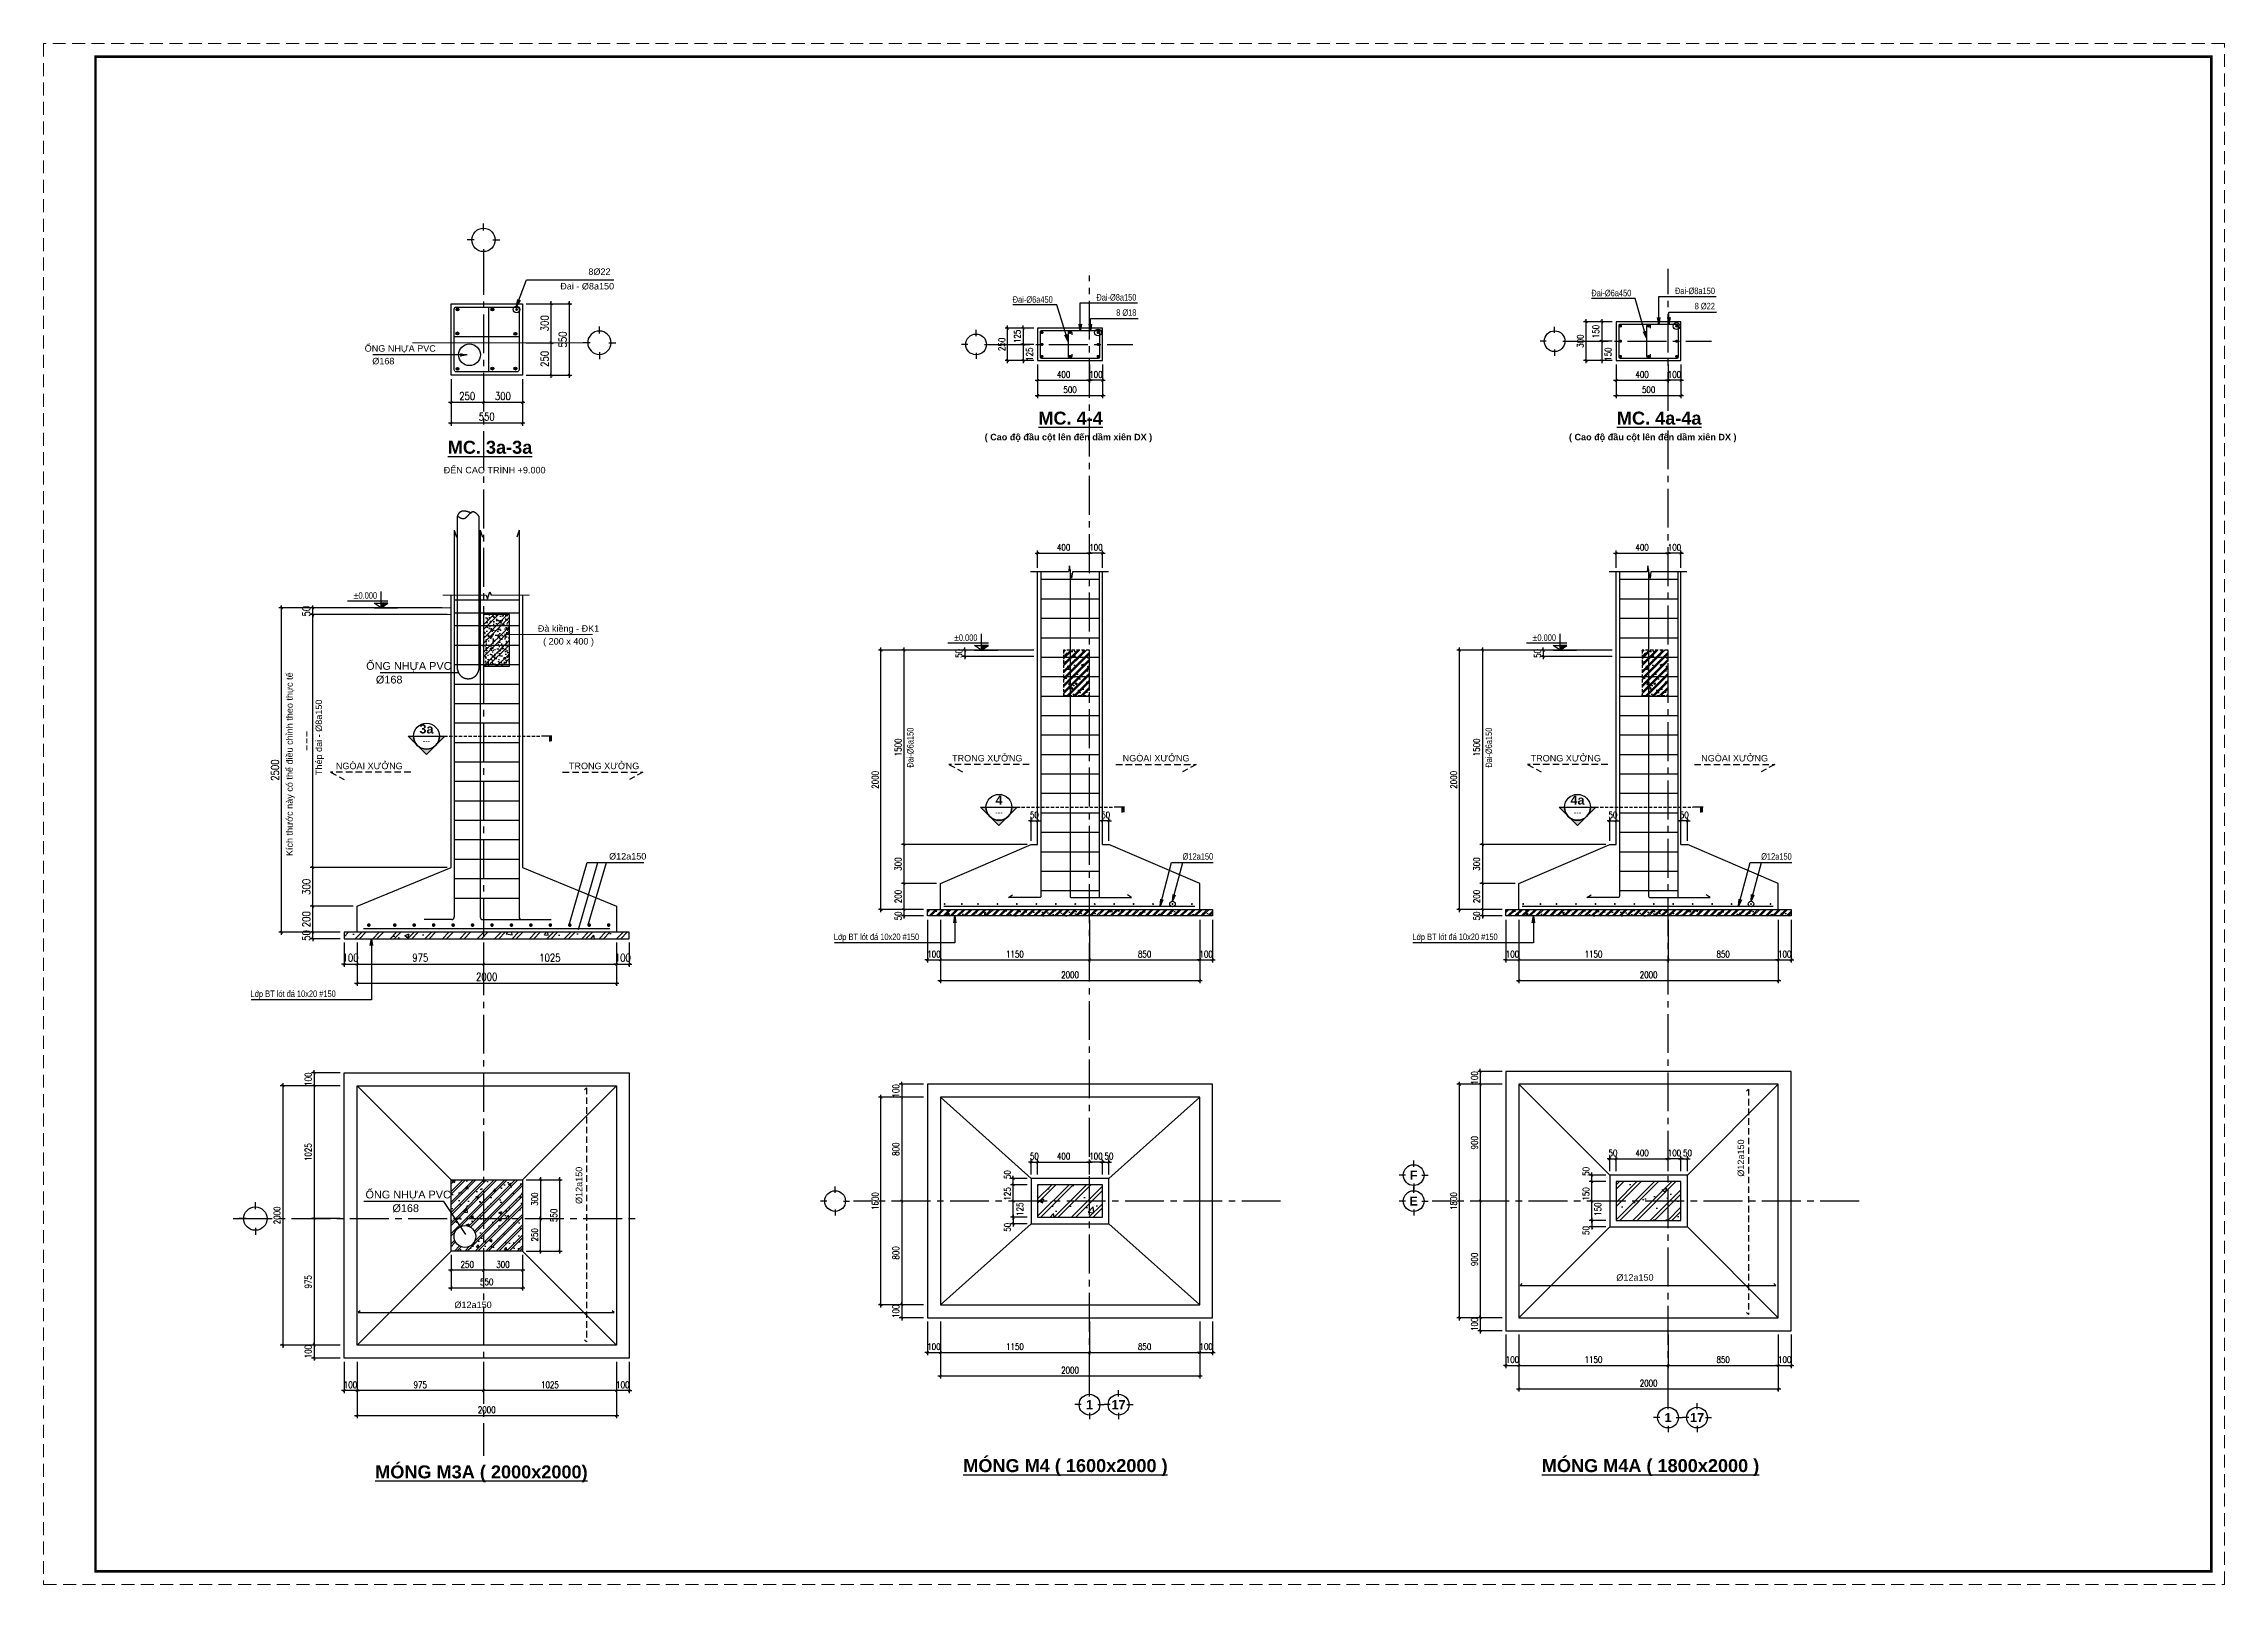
# Model space of a CAD drawing. Header units: millimetres. Extents: x 651127 to 1529722, y 768575 to 1021311.
# Drawn here: x 1270155 to 1354255, y 831541 to 890941 of the extents above; entities that cross this region are included whole.
import ezdxf
from ezdxf.enums import TextEntityAlignment as Align

# ---------------------------------------------------------------- set-up
doc = ezdxf.new("R2010")
doc.units = ezdxf.units.MM
doc.header["$LTSCALE"] = 1000
doc.header["$MEASUREMENT"] = 0
for name, pattern in [('CENTER2', [1.125, 0.75, -0.125, 0.125, -0.125]), ('CENTERX2', [101.6, 63.5, -12.7, 12.7, -12.7]), ('DASHDOTX2', [2, 1, -0.5, 0, -0.5]), ('HIDDEN', [0.375, 0.25, -0.125]), ('HIDDEN2', [0.1875, 0.125, -0.0625])]:
    doc.linetypes.add(name, pattern=pattern)
doc.layers.get('DEFPOINTS').update_dxf_attribs({"color": 8, "lineweight": 9})
for name, color, linetype in [('CHU VN', 7, 'Continuous'), ('COT DAI', 3, 'Continuous'), ('COT THEP', 1, 'Continuous'), ('DUONG BAO', 7, 'Continuous'), ('HATCH', 8, 'Continuous'), ('KHUNG TEN', 7, 'Continuous'), ('KICH THUOC', 147, 'Continuous'), ('KTHUOC', 136, 'Continuous'), ('KY HIEU', 40, 'Continuous'), ('NET DUT', 143, 'HIDDEN2'), ('NET KHUAT', 61, 'HIDDEN'), ('NET MANH', 143, 'Continuous'), ('NETDAM', 1, 'Continuous'), ('TEXT', 2, 'Continuous'), ('THEP DAI', 3, 'Continuous'), ('THEP DOC', 1, 'Continuous'), ('THEP TRON', 3, 'Continuous'), ('TRUC', 8, 'CENTER2'), ('VAT LIEU', 154, 'Continuous')]:
    doc.layers.add(name, color=color, linetype=linetype)
doc.layers.add('D.TRUC', color=8, linetype='CENTERX2', lineweight=18)
doc.layers.add('K.THUOC', color=147, linetype='Continuous', lineweight=0)
doc.styles.add('CHU 250', font='VNI-Helve-Condense.TTF')
doc.styles.add('CHU 350-HB', font='VNI-Helve-Bold.TTF')
doc.styles.add('CHU 500', font='VNI-Helve-Bold.TTF')
doc.styles.add('CHU KT', font='romans.shx', dxfattribs={"width": 0.8})
doc.styles.add('dim', font='romans.shx', dxfattribs={"width": 0.8})
doc.styles.add('Helve-Condense', font='VNI-Helve.TTF')
doc.styles.add('ROMANS', font='romans.shx', dxfattribs={"width": 0.8})
doc.dimstyles.new('1-20', dxfattribs={"dimscale": 100, "dimtxt": 2, "dimasz": 1.5, "dimexe": 1.5, "dimexo": 1.5, "dimgap": 1, "dimtad": 1, "dimdec": 0, "dimlfac": 0.2, "dimzin": 0, "dimdsep": 46, "dimtxsty": 'ROMANS', "dimblk": 'ARCHTICK', "dimcen": 3, "dimdle": 1.5, "dimclrd": 256, "dimclre": 256, "dimclrt": 7, "dimadec": 0, "dimazin": 0, "dimtfac": 1, "dimtdec": 0, "dimtix": 1, "dimtmove": 2, "dimatfit": 3, "dimfxl": 1, "dimtolj": 1, "dimtzin": 0, "dimarcsym": 0})
doc.dimstyles.new('LEADER', dxfattribs={"dimscale": 100, "dimtxt": 2.5, "dimasz": 2, "dimexe": 1, "dimexo": 1.5, "dimgap": 1, "dimtad": 1, "dimdec": 0, "dimlfac": 0.5, "dimzin": 0, "dimdsep": 46, "dimtxsty": 'CHU KT', "dimblk": 'LEADER', "dimcen": 1.5, "dimdle": 1, "dimclrd": 256, "dimclre": 256, "dimclrt": 7, "dimadec": 0, "dimazin": 0, "dimtfac": 1, "dimtdec": 0, "dimtix": 1, "dimtmove": 2, "dimatfit": 3, "dimldrblk": 'LEADER', "dimfxl": 1, "dimtolj": 1, "dimtzin": 0, "dimarcsym": 0})
doc.dimstyles.new('TL20', dxfattribs={"dimscale": 100, "dimtxt": 2.5, "dimasz": 1, "dimexe": 1, "dimexo": 1.5, "dimgap": 1, "dimtad": 1, "dimdec": 0, "dimlfac": 0.2, "dimzin": 0, "dimdsep": 46, "dimtxsty": 'CHU KT', "dimblk": 'ARCHTICK', "dimcen": 1.5, "dimdle": 1, "dimclrd": 256, "dimclre": 256, "dimclrt": 7, "dimadec": 0, "dimazin": 0, "dimtfac": 1, "dimtdec": 0, "dimtix": 1, "dimtmove": 2, "dimatfit": 3, "dimfxl": 1, "dimtolj": 1, "dimtzin": 0, "dimarcsym": 0})
doc.dimstyles.new('tl20m', dxfattribs={"dimscale": 100, "dimtxt": 2.5, "dimasz": 1.5, "dimexe": 1.5, "dimexo": 1.5, "dimgap": 0.9, "dimtad": 1, "dimdec": 0, "dimlfac": 0.2, "dimzin": 0, "dimdsep": 46, "dimtxsty": 'dim', "dimcen": 4, "dimdle": 2, "dimclrd": 136, "dimclre": 136, "dimclrt": 7, "dimadec": 0, "dimazin": 0, "dimtfac": 1, "dimtdec": 0, "dimtix": 1, "dimtmove": 2, "dimatfit": 3, "dimfxl": 1, "dimtolj": 1, "dimtzin": 0, "dimlwd": -1, "dimlwe": -1, "dimarcsym": 0})

msp = doc.modelspace()

# ---------------------------------------------------------------- texts
at = {"layer": 'CHU VN'}
for s, height, style, p in [('8Þ22', 250, 'Helve-Condense', (1291591.7, 882149.3)), ('Ñai - Þ8a150', 250, 'Helve-Condense', (1291117.5, 881590.3)), ('OÁNG NHÖÏA PVC', 250, 'Helve-Condense', (1283908.8, 879200)), ('Þ168', 250, 'Helve-Condense', (1283256.7, 878702.3)), ('ÑEÁN CAO TRÌNH +9.000', 250, 'Helve-Condense', (1287549.4, 874535.1)), ('Ñaø kieàng - ÑK1', 250, 'Helve-Condense', (1290398.2, 868370.4)), ('( 200 x 400 )', 250, 'Helve-Condense', (1290398.2, 867867.2)), ('OÁNG NHÖÏA PVC', 300, 'Helve-Condense', (1284240.4, 866962.5)), ('Þ168', 300, 'Helve-Condense', (1283482.3, 866423.3)), ('NGOØAI XÖÔÛNG', 250, 'Helve-Condense', (1282714.8, 863129.2)), ('TRONG XÖÔÛNG', 250, 'Helve-Condense', (1291769.9, 863129.2)), ('TRONG XÖÔÛNG', 250, 'Helve-Condense', (1306545.9, 863427.7)), ('NGOØAI XÖÔÛNG', 250, 'Helve-Condense', (1313057.4, 863427.7)), ('TRONG XÖÔÛNG', 250, 'Helve-Condense', (1328856.7, 863427.7)), ('NGOØAI XÖÔÛNG', 250, 'Helve-Condense', (1335368.2, 863427.7)), ('Þ12a150', 250, 'Helve-Condense', (1292680.5, 859610.8)), ('OÁNG NHÖÏA PVC', 300, 'Helve-Condense', (1284214.7, 846582.9)), ('Þ168', 300, 'Helve-Condense', (1284119.2, 846043.7)), ('Þ12a150', 250, 'Helve-Condense', (1331524.2, 843372.4)), ('Þ12a150', 250, 'Helve-Condense', (1286716.6, 842319.5)), ('%%UMOÙNG M3A ( 2000x2000)', 500, 'CHU 500', (1287039.1, 835873.9))]:
    msp.add_text(s, height=height, dxfattribs=dict(at, style=style)).set_placement(p, align=Align.MIDDLE)
for s, height, style, p in [('Ñai-Þ6a450', 250, 'CHU 250', (1329839.7, 881126.1)), ('Ñai-Þ8a150', 250, 'CHU 250', (1333065.6, 881209.4)), ('Ñai-Þ6a450', 250, 'CHU 250', (1307528.9, 880876.1)), ('Ñai-Þ8a150', 250, 'CHU 250', (1310754.8, 880959.4)), ('8 Þ18', 250, 'CHU 250', (1311518.3, 880372.5)), ('8 Þ22', 250, 'CHU 250', (1333829.1, 880622.5)), ('%%UMC. 4-4', 500, 'CHU 500', (1308516.7, 876103.3)), ('%%UMC. 4a-4a', 500, 'CHU 500', (1330827.5, 876103.3)), ('%%UMC. 3a-3a', 500, 'CHU 500', (1285739.8, 874979.6)), ('( Cao ñoä ñaàu coät leân ñeán daàm xieân DX )', 250, 'CHU 500', (1306446, 875573.5)), ('( Cao ñoä ñaàu coät leân ñeán daàm xieân DX )', 250, 'CHU 500', (1328980.2, 875573.5)), ('Þ12a150', 250, 'CHU 250', (1314081.2, 859404.5)), ('Þ12a150', 250, 'CHU 250', (1336392, 859404.5)), ('Lôùp BT loùt ñaù 10x20 #150', 250, 'CHU 250', (1300631.1, 856306.1)), ('Lôùp BT loùt ñaù 10x20 #150', 250, 'CHU 250', (1322941.9, 856306.1)), ('Lôùp BT loùt ñaù 10x20 #150', 250, 'CHU 250', (1278134.4, 854111.7)), ('%%UMOÙNG M4 ( 1600x2000 )', 500, 'CHU 500', (1305621.6, 835719.5)), ('%%UMOÙNG M4A ( 1800x2000 )', 500, 'CHU 500', (1327932.4, 835719.5))]:
    msp.add_text(s, height=height, dxfattribs=dict(at, style=style)).set_placement(p, align=Align.BOTTOM_LEFT)
at = {"layer": 'CHU VN', "style": 'Helve-Condense'}
for s, p in [('Kích thöôùc naøy coù theå ñieàu chænh theo thöïc teá', (1279654.1, 863160.4)), ('Theùp ñai - Þ8a150', (1280796.1, 864196.3)), ('Þ12a150', (1335608.9, 847977.1)), ('Þ12a150', (1290801.3, 846924.2))]:
    msp.add_text(s, height=250, rotation=90, dxfattribs=at).set_placement(p, align=Align.MIDDLE)
at = {"layer": 'CHU VN', "style": 'CHU 250'}
for p in [(1303777.1, 863026.1), (1326087.9, 863026.1)]:
    msp.add_text('Ñai-Þ6a150', height=250, rotation=90, dxfattribs=at).set_placement(p, align=Align.BOTTOM_LEFT)

# ---------------------------------------------------------------- blocks, each defined once
blk = doc.blocks.new('_ARCHTICK')
at = {"color": 0, "linetype": 'ByBlock', "const_width": 0.3}
blk.add_lwpolyline([(-0.5, -0.5), (0.5, 0.5)], dxfattribs=at)
blk = doc.blocks.new('*D389')
at = {"layer": 'DEFPOINTS', "color": 0}
for p in [(1308489, 867559), (1303333, 860059), (1308239, 860059)]:
    blk.add_point(p, dxfattribs=at)
at = {"layer": 'KICH THUOC', "lineweight": -2}
for p, q in [((1308339, 867559), (1303233, 867559)), ((1303333, 867659), (1303333, 859959)), ((1308089, 860059), (1303233, 860059))]:
    blk.add_line(p, q, dxfattribs=at)
at = {"layer": 'KICH THUOC', "lineweight": -2, "xscale": 100, "yscale": 100, "zscale": 100}
for p, rotation in [((1303333, 867559), 90), ((1303333, 860059), 270)]:
    blk.add_blockref('_ARCHTICK', p, dxfattribs=dict(at, rotation=rotation))
at = {"layer": 'KICH THUOC', "color": 7, "insert": (1303108, 863809), "char_height": 250, "attachment_point": 5, "rotation": 90, "style": 'CHU KT'}
blk.add_mtext('\\A1;1500', dxfattribs=at)
blk = doc.blocks.new('*D390')
at = {"layer": 'DEFPOINTS', "color": 0}
for p in [(1308239, 860059), (1303333, 858559), (1304739, 858559)]:
    blk.add_point(p, dxfattribs=at)
at = {"layer": 'KICH THUOC', "lineweight": -2}
for p, q in [((1308089, 860059), (1303233, 860059)), ((1303333, 860159), (1303333, 858459)), ((1304589, 858559), (1303233, 858559))]:
    blk.add_line(p, q, dxfattribs=at)
at = {"layer": 'KICH THUOC', "lineweight": -2, "xscale": 100, "yscale": 100, "zscale": 100}
for p, rotation in [((1303333, 860059), 90), ((1303333, 858559), 270)]:
    blk.add_blockref('_ARCHTICK', p, dxfattribs=dict(at, rotation=rotation))
at = {"layer": 'KICH THUOC', "color": 7, "insert": (1303108, 859309), "char_height": 250, "attachment_point": 5, "rotation": 90, "style": 'CHU KT'}
blk.add_mtext('\\A1;300', dxfattribs=at)
blk = doc.blocks.new('*D391')
at = {"layer": 'DEFPOINTS', "color": 0}
for p in [(1304739, 858559), (1303333, 857559), (1304239, 857559)]:
    blk.add_point(p, dxfattribs=at)
at = {"layer": 'KICH THUOC', "lineweight": -2}
for p, q in [((1304589, 858559), (1303233, 858559)), ((1303333, 858659), (1303333, 857459)), ((1304089, 857559), (1303233, 857559))]:
    blk.add_line(p, q, dxfattribs=at)
at = {"layer": 'KICH THUOC', "lineweight": -2, "xscale": 100, "yscale": 100, "zscale": 100}
for p, rotation in [((1303333, 858559), 90), ((1303333, 857559), 270)]:
    blk.add_blockref('_ARCHTICK', p, dxfattribs=dict(at, rotation=rotation))
at = {"layer": 'KICH THUOC', "color": 7, "insert": (1303108, 858059), "char_height": 250, "attachment_point": 5, "rotation": 90, "style": 'CHU KT'}
blk.add_mtext('\\A1;200', dxfattribs=at)
blk = doc.blocks.new('*D392')
at = {"layer": 'DEFPOINTS', "color": 0}
for p in [(1303333, 857309), (1304239, 857559), (1304239, 857309)]:
    blk.add_point(p, dxfattribs=at)
at = {"layer": 'KICH THUOC', "lineweight": -2}
for p, q in [((1304089, 857559), (1303233, 857559)), ((1304089, 857309), (1303233, 857309)), ((1303333, 857659), (1303333, 857209))]:
    blk.add_line(p, q, dxfattribs=at)
at = {"layer": 'KICH THUOC', "lineweight": -2, "xscale": 100, "yscale": 100, "zscale": 100}
for p, rotation in [((1303333, 857559), 90), ((1303333, 857309), 270)]:
    blk.add_blockref('_ARCHTICK', p, dxfattribs=dict(at, rotation=rotation))
at = {"layer": 'KICH THUOC', "color": 7, "insert": (1303108, 857309), "char_height": 250, "attachment_point": 5, "rotation": 90, "style": 'CHU KT'}
blk.add_mtext('\\A1;50', dxfattribs=at)
blk = doc.blocks.new('*D393')
at = {"layer": 'DEFPOINTS', "color": 0}
for p in [(1302448, 867559), (1303562, 867559), (1304239, 857559)]:
    blk.add_point(p, dxfattribs=at)
at = {"layer": 'KICH THUOC', "lineweight": -2}
for p, q in [((1303412, 867559), (1302348, 867559)), ((1302448, 857459), (1302448, 867659)), ((1304089, 857559), (1302348, 857559))]:
    blk.add_line(p, q, dxfattribs=at)
at = {"layer": 'KICH THUOC', "lineweight": -2, "xscale": 100, "yscale": 100, "zscale": 100}
for p, rotation in [((1302448, 867559), 90), ((1302448, 857559), 270)]:
    blk.add_blockref('_ARCHTICK', p, dxfattribs=dict(at, rotation=rotation))
at = {"layer": 'KICH THUOC', "color": 7, "insert": (1302223, 862559), "char_height": 250, "attachment_point": 5, "rotation": 90, "style": 'CHU KT'}
blk.add_mtext('\\A1;2000', dxfattribs=at)
blk = doc.blocks.new('*D394')
at = {"layer": 'DEFPOINTS', "color": 0}
for p in [(1303248, 850319), (1304239, 850819), (1304239, 850319)]:
    blk.add_point(p, dxfattribs=at)
at = {"layer": 'KICH THUOC', "lineweight": -2}
for p, q in [((1304089, 850819), (1303148, 850819)), ((1304089, 850319), (1303148, 850319)), ((1303248, 850819), (1303248, 850919)), ((1303248, 850819), (1303248, 850319)), ((1303248, 850319), (1303248, 850219))]:
    blk.add_line(p, q, dxfattribs=at)
at = {"layer": 'KICH THUOC', "lineweight": -2, "xscale": 100, "yscale": 100, "zscale": 100}
for p, rotation in [((1303248, 850819), 270), ((1303248, 850319), 90)]:
    blk.add_blockref('_ARCHTICK', p, dxfattribs=dict(at, rotation=rotation))
at = {"layer": 'KICH THUOC', "color": 7, "insert": (1303023, 850569), "char_height": 250, "attachment_point": 5, "rotation": 90, "style": 'CHU KT'}
blk.add_mtext('\\A1;100', dxfattribs=at)
blk = doc.blocks.new('*D395')
at = {"layer": 'DEFPOINTS', "color": 0}
for p in [(1304239, 850319), (1303248, 846319), (1304239, 846319)]:
    blk.add_point(p, dxfattribs=at)
at = {"layer": 'KICH THUOC', "lineweight": -2}
for p, q in [((1304089, 850319), (1303148, 850319)), ((1303248, 850419), (1303248, 846219)), ((1304089, 846319), (1303148, 846319))]:
    blk.add_line(p, q, dxfattribs=at)
at = {"layer": 'KICH THUOC', "lineweight": -2, "xscale": 100, "yscale": 100, "zscale": 100}
for p, rotation in [((1303248, 850319), 90), ((1303248, 846319), 270)]:
    blk.add_blockref('_ARCHTICK', p, dxfattribs=dict(at, rotation=rotation))
at = {"layer": 'KICH THUOC', "color": 7, "insert": (1303023, 848319), "char_height": 250, "attachment_point": 5, "rotation": 90, "style": 'CHU KT'}
blk.add_mtext('\\A1;800', dxfattribs=at)
blk = doc.blocks.new('*D396')
at = {"layer": 'DEFPOINTS', "color": 0}
for p in [(1304239, 846319), (1303248, 842319), (1304239, 842319)]:
    blk.add_point(p, dxfattribs=at)
at = {"layer": 'KICH THUOC', "lineweight": -2}
for p, q in [((1304089, 846319), (1303148, 846319)), ((1303248, 846419), (1303248, 842219)), ((1304089, 842319), (1303148, 842319))]:
    blk.add_line(p, q, dxfattribs=at)
at = {"layer": 'KICH THUOC', "lineweight": -2, "xscale": 100, "yscale": 100, "zscale": 100}
for p, rotation in [((1303248, 846319), 90), ((1303248, 842319), 270)]:
    blk.add_blockref('_ARCHTICK', p, dxfattribs=dict(at, rotation=rotation))
at = {"layer": 'KICH THUOC', "color": 7, "insert": (1303023, 844319), "char_height": 250, "attachment_point": 5, "rotation": 90, "style": 'CHU KT'}
blk.add_mtext('\\A1;800', dxfattribs=at)
blk = doc.blocks.new('*D397')
at = {"layer": 'DEFPOINTS', "color": 0}
for p in [(1304239, 842319), (1303248, 841819), (1304239, 841819)]:
    blk.add_point(p, dxfattribs=at)
at = {"layer": 'KICH THUOC', "lineweight": -2}
for p, q in [((1304089, 842319), (1303148, 842319)), ((1303248, 842319), (1303248, 842419)), ((1303248, 842319), (1303248, 841819)), ((1304089, 841819), (1303148, 841819)), ((1303248, 841819), (1303248, 841719))]:
    blk.add_line(p, q, dxfattribs=at)
at = {"layer": 'KICH THUOC', "lineweight": -2, "xscale": 100, "yscale": 100, "zscale": 100}
for p, rotation in [((1303248, 842319), 270), ((1303248, 841819), 90)]:
    blk.add_blockref('_ARCHTICK', p, dxfattribs=dict(at, rotation=rotation))
at = {"layer": 'KICH THUOC', "color": 7, "insert": (1303023, 842069), "char_height": 250, "attachment_point": 5, "rotation": 90, "style": 'CHU KT'}
blk.add_mtext('\\A1;100', dxfattribs=at)
blk = doc.blocks.new('*D398')
at = {"layer": 'DEFPOINTS', "color": 0}
for p in [(1302448, 850319), (1304089, 850319), (1304239, 842319)]:
    blk.add_point(p, dxfattribs=at)
at = {"layer": 'KICH THUOC', "lineweight": -2}
for p, q in [((1303939, 850319), (1302348, 850319)), ((1302448, 842219), (1302448, 850419)), ((1304089, 842319), (1302348, 842319))]:
    blk.add_line(p, q, dxfattribs=at)
at = {"layer": 'KICH THUOC', "lineweight": -2, "xscale": 100, "yscale": 100, "zscale": 100}
for p, rotation in [((1302448, 850319), 90), ((1302448, 842319), 270)]:
    blk.add_blockref('_ARCHTICK', p, dxfattribs=dict(at, rotation=rotation))
at = {"layer": 'KICH THUOC', "color": 7, "insert": (1302223, 846319), "char_height": 250, "attachment_point": 5, "rotation": 90, "style": 'CHU KT'}
blk.add_mtext('\\A1;1600', dxfattribs=at)
blk = doc.blocks.new('*D399')
at = {"layer": 'DEFPOINTS', "color": 0}
for p in [(1304239, 841819), (1304739, 841819), (1304739, 840480)]:
    blk.add_point(p, dxfattribs=at)
at = {"layer": 'KICH THUOC', "lineweight": -2}
for p, q in [((1304239, 841669), (1304239, 840380)), ((1304739, 841669), (1304739, 840380)), ((1304239, 840480), (1304139, 840480)), ((1304239, 840480), (1304739, 840480)), ((1304739, 840480), (1304839, 840480))]:
    blk.add_line(p, q, dxfattribs=at)
at = {"layer": 'KICH THUOC', "lineweight": -2, "xscale": 100, "yscale": 100, "zscale": 100}
blk.add_blockref('_ARCHTICK', (1304239, 840480), dxfattribs=at)
at = {"layer": 'KICH THUOC', "lineweight": -2, "xscale": 100, "yscale": 100, "zscale": 100, "rotation": 180}
blk.add_blockref('_ARCHTICK', (1304739, 840480), dxfattribs=at)
at = {"layer": 'KICH THUOC', "color": 7, "insert": (1304489, 840705), "char_height": 250, "attachment_point": 5, "style": 'CHU KT'}
blk.add_mtext('\\A1;100', dxfattribs=at)
blk = doc.blocks.new('*D400')
at = {"layer": 'DEFPOINTS', "color": 0}
for p in [(1304739, 841819), (1310489, 841819), (1310489, 840480)]:
    blk.add_point(p, dxfattribs=at)
at = {"layer": 'KICH THUOC', "lineweight": -2}
for p, q in [((1304739, 841669), (1304739, 840380)), ((1310489, 841669), (1310489, 840380)), ((1304639, 840480), (1310589, 840480))]:
    blk.add_line(p, q, dxfattribs=at)
at = {"layer": 'KICH THUOC', "lineweight": -2, "xscale": 100, "yscale": 100, "zscale": 100, "rotation": 180}
blk.add_blockref('_ARCHTICK', (1304739, 840480), dxfattribs=at)
at = {"layer": 'KICH THUOC', "lineweight": -2, "xscale": 100, "yscale": 100, "zscale": 100}
blk.add_blockref('_ARCHTICK', (1310489, 840480), dxfattribs=at)
at = {"layer": 'KICH THUOC', "color": 7, "insert": (1307614, 840705), "char_height": 250, "attachment_point": 5, "style": 'CHU KT'}
blk.add_mtext('\\A1;1150', dxfattribs=at)
blk = doc.blocks.new('*D401')
at = {"layer": 'DEFPOINTS', "color": 0}
for p in [(1310489, 841819), (1314739, 841819), (1314739, 840480)]:
    blk.add_point(p, dxfattribs=at)
at = {"layer": 'KICH THUOC', "lineweight": -2}
for p, q in [((1310489, 841669), (1310489, 840380)), ((1314739, 841669), (1314739, 840380)), ((1310389, 840480), (1314839, 840480))]:
    blk.add_line(p, q, dxfattribs=at)
at = {"layer": 'KICH THUOC', "lineweight": -2, "xscale": 100, "yscale": 100, "zscale": 100, "rotation": 180}
blk.add_blockref('_ARCHTICK', (1310489, 840480), dxfattribs=at)
at = {"layer": 'KICH THUOC', "lineweight": -2, "xscale": 100, "yscale": 100, "zscale": 100}
blk.add_blockref('_ARCHTICK', (1314739, 840480), dxfattribs=at)
at = {"layer": 'KICH THUOC', "color": 7, "insert": (1312614, 840705), "char_height": 250, "attachment_point": 5, "style": 'CHU KT'}
blk.add_mtext('\\A1;850', dxfattribs=at)
blk = doc.blocks.new('*D402')
at = {"layer": 'DEFPOINTS', "color": 0}
for p in [(1314739, 841819), (1315239, 841819), (1315239, 840480)]:
    blk.add_point(p, dxfattribs=at)
at = {"layer": 'KICH THUOC', "lineweight": -2}
for p, q in [((1314739, 841669), (1314739, 840380)), ((1315239, 841669), (1315239, 840380)), ((1314739, 840480), (1314639, 840480)), ((1314739, 840480), (1315239, 840480)), ((1315239, 840480), (1315339, 840480))]:
    blk.add_line(p, q, dxfattribs=at)
at = {"layer": 'KICH THUOC', "lineweight": -2, "xscale": 100, "yscale": 100, "zscale": 100}
blk.add_blockref('_ARCHTICK', (1314739, 840480), dxfattribs=at)
at = {"layer": 'KICH THUOC', "lineweight": -2, "xscale": 100, "yscale": 100, "zscale": 100, "rotation": 180}
blk.add_blockref('_ARCHTICK', (1315239, 840480), dxfattribs=at)
at = {"layer": 'KICH THUOC', "color": 7, "insert": (1314989, 840705), "char_height": 250, "attachment_point": 5, "style": 'CHU KT'}
blk.add_mtext('\\A1;100', dxfattribs=at)
blk = doc.blocks.new('*D403')
at = {"layer": 'DEFPOINTS', "color": 0}
for p in [(1304739, 841669), (1314739, 841819), (1304739, 839572)]:
    blk.add_point(p, dxfattribs=at)
at = {"layer": 'KICH THUOC', "lineweight": -2}
for p, q in [((1304739, 841519), (1304739, 839472)), ((1314739, 841669), (1314739, 839472)), ((1314839, 839572), (1304639, 839572))]:
    blk.add_line(p, q, dxfattribs=at)
at = {"layer": 'KICH THUOC', "lineweight": -2, "xscale": 100, "yscale": 100, "zscale": 100, "rotation": 180}
blk.add_blockref('_ARCHTICK', (1304739, 839572), dxfattribs=at)
at = {"layer": 'KICH THUOC', "lineweight": -2, "xscale": 100, "yscale": 100, "zscale": 100}
blk.add_blockref('_ARCHTICK', (1314739, 839572), dxfattribs=at)
at = {"layer": 'KICH THUOC', "color": 7, "insert": (1309739, 839797), "char_height": 250, "attachment_point": 5, "style": 'CHU KT'}
blk.add_mtext('\\A1;2000', dxfattribs=at)
blk = doc.blocks.new('*D404')
at = {"layer": 'DEFPOINTS', "color": 0}
for p in [(1304239, 857309), (1304739, 857309), (1304739, 855614)]:
    blk.add_point(p, dxfattribs=at)
at = {"layer": 'KICH THUOC', "lineweight": -2}
for p, q in [((1304239, 857159), (1304239, 855514)), ((1304739, 857159), (1304739, 855514)), ((1304239, 855614), (1304139, 855614)), ((1304239, 855614), (1304739, 855614)), ((1304739, 855614), (1304839, 855614))]:
    blk.add_line(p, q, dxfattribs=at)
at = {"layer": 'KICH THUOC', "lineweight": -2, "xscale": 100, "yscale": 100, "zscale": 100}
blk.add_blockref('_ARCHTICK', (1304239, 855614), dxfattribs=at)
at = {"layer": 'KICH THUOC', "lineweight": -2, "xscale": 100, "yscale": 100, "zscale": 100, "rotation": 180}
blk.add_blockref('_ARCHTICK', (1304739, 855614), dxfattribs=at)
at = {"layer": 'KICH THUOC', "color": 7, "insert": (1304489, 855839), "char_height": 250, "attachment_point": 5, "style": 'CHU KT'}
blk.add_mtext('\\A1;100', dxfattribs=at)
blk = doc.blocks.new('*D405')
at = {"layer": 'DEFPOINTS', "color": 0}
for p in [(1304739, 857309), (1310489, 857309), (1310489, 855614)]:
    blk.add_point(p, dxfattribs=at)
at = {"layer": 'KICH THUOC', "lineweight": -2}
for p, q in [((1304739, 857159), (1304739, 855514)), ((1310489, 857159), (1310489, 855514)), ((1304639, 855614), (1310589, 855614))]:
    blk.add_line(p, q, dxfattribs=at)
at = {"layer": 'KICH THUOC', "lineweight": -2, "xscale": 100, "yscale": 100, "zscale": 100, "rotation": 180}
blk.add_blockref('_ARCHTICK', (1304739, 855614), dxfattribs=at)
at = {"layer": 'KICH THUOC', "lineweight": -2, "xscale": 100, "yscale": 100, "zscale": 100}
blk.add_blockref('_ARCHTICK', (1310489, 855614), dxfattribs=at)
at = {"layer": 'KICH THUOC', "color": 7, "insert": (1307614, 855839), "char_height": 250, "attachment_point": 5, "style": 'CHU KT'}
blk.add_mtext('\\A1;1150', dxfattribs=at)
blk = doc.blocks.new('*D406')
at = {"layer": 'DEFPOINTS', "color": 0}
for p in [(1310489, 857309), (1314739, 857309), (1314739, 855614)]:
    blk.add_point(p, dxfattribs=at)
at = {"layer": 'KICH THUOC', "lineweight": -2}
for p, q in [((1310489, 857159), (1310489, 855514)), ((1314739, 857159), (1314739, 855514)), ((1310389, 855614), (1314839, 855614))]:
    blk.add_line(p, q, dxfattribs=at)
at = {"layer": 'KICH THUOC', "lineweight": -2, "xscale": 100, "yscale": 100, "zscale": 100, "rotation": 180}
blk.add_blockref('_ARCHTICK', (1310489, 855614), dxfattribs=at)
at = {"layer": 'KICH THUOC', "lineweight": -2, "xscale": 100, "yscale": 100, "zscale": 100}
blk.add_blockref('_ARCHTICK', (1314739, 855614), dxfattribs=at)
at = {"layer": 'KICH THUOC', "color": 7, "insert": (1312614, 855839), "char_height": 250, "attachment_point": 5, "style": 'CHU KT'}
blk.add_mtext('\\A1;850', dxfattribs=at)
blk = doc.blocks.new('*D407')
at = {"layer": 'DEFPOINTS', "color": 0}
for p in [(1314739, 857309), (1315239, 857309), (1315239, 855614)]:
    blk.add_point(p, dxfattribs=at)
at = {"layer": 'KICH THUOC', "lineweight": -2}
for p, q in [((1314739, 857159), (1314739, 855514)), ((1315239, 857159), (1315239, 855514)), ((1314739, 855614), (1314639, 855614)), ((1314739, 855614), (1315239, 855614)), ((1315239, 855614), (1315339, 855614))]:
    blk.add_line(p, q, dxfattribs=at)
at = {"layer": 'KICH THUOC', "lineweight": -2, "xscale": 100, "yscale": 100, "zscale": 100}
blk.add_blockref('_ARCHTICK', (1314739, 855614), dxfattribs=at)
at = {"layer": 'KICH THUOC', "lineweight": -2, "xscale": 100, "yscale": 100, "zscale": 100, "rotation": 180}
blk.add_blockref('_ARCHTICK', (1315239, 855614), dxfattribs=at)
at = {"layer": 'KICH THUOC', "color": 7, "insert": (1314989, 855839), "char_height": 250, "attachment_point": 5, "style": 'CHU KT'}
blk.add_mtext('\\A1;100', dxfattribs=at)
blk = doc.blocks.new('*D408')
at = {"layer": 'DEFPOINTS', "color": 0}
for p in [(1304739, 857159), (1314739, 857309), (1304739, 854814)]:
    blk.add_point(p, dxfattribs=at)
at = {"layer": 'KICH THUOC', "lineweight": -2}
for p, q in [((1304739, 857009), (1304739, 854714)), ((1314739, 857159), (1314739, 854714)), ((1314839, 854814), (1304639, 854814))]:
    blk.add_line(p, q, dxfattribs=at)
at = {"layer": 'KICH THUOC', "lineweight": -2, "xscale": 100, "yscale": 100, "zscale": 100, "rotation": 180}
blk.add_blockref('_ARCHTICK', (1304739, 854814), dxfattribs=at)
at = {"layer": 'KICH THUOC', "lineweight": -2, "xscale": 100, "yscale": 100, "zscale": 100}
blk.add_blockref('_ARCHTICK', (1314739, 854814), dxfattribs=at)
at = {"layer": 'KICH THUOC', "color": 7, "insert": (1309739, 855039), "char_height": 250, "attachment_point": 5, "style": 'CHU KT'}
blk.add_mtext('\\A1;2000', dxfattribs=at)
blk = doc.blocks.new('*D409')
at = {"layer": 'DEFPOINTS', "color": 0}
for p in [(1308489, 860979), (1308239, 860059), (1308489, 860059)]:
    blk.add_point(p, dxfattribs=at)
at = {"layer": 'KICH THUOC', "lineweight": -2}
for p, q in [((1308239, 860979), (1308139, 860979)), ((1308239, 860209), (1308239, 861079)), ((1308239, 860979), (1308489, 860979)), ((1308489, 860209), (1308489, 861079)), ((1308489, 860979), (1308589, 860979))]:
    blk.add_line(p, q, dxfattribs=at)
at = {"layer": 'KICH THUOC', "lineweight": -2, "xscale": 100, "yscale": 100, "zscale": 100}
blk.add_blockref('_ARCHTICK', (1308239, 860979), dxfattribs=at)
at = {"layer": 'KICH THUOC', "lineweight": -2, "xscale": 100, "yscale": 100, "zscale": 100, "rotation": 180}
blk.add_blockref('_ARCHTICK', (1308489, 860979), dxfattribs=at)
at = {"layer": 'KICH THUOC', "color": 7, "insert": (1308364, 861204), "char_height": 250, "attachment_point": 5, "style": 'CHU KT'}
blk.add_mtext('\\A1;50', dxfattribs=at)
blk = doc.blocks.new('*D410')
at = {"layer": 'DEFPOINTS', "color": 0}
for p in [(1310989, 860979), (1310989, 860059), (1311239, 860059)]:
    blk.add_point(p, dxfattribs=at)
at = {"layer": 'KICH THUOC', "lineweight": -2}
for p, q in [((1310989, 860979), (1310889, 860979)), ((1310989, 860209), (1310989, 861079)), ((1311239, 860979), (1310989, 860979)), ((1311239, 860209), (1311239, 861079)), ((1311239, 860979), (1311339, 860979))]:
    blk.add_line(p, q, dxfattribs=at)
at = {"layer": 'KICH THUOC', "lineweight": -2, "xscale": 100, "yscale": 100, "zscale": 100}
blk.add_blockref('_ARCHTICK', (1310989, 860979), dxfattribs=at)
at = {"layer": 'KICH THUOC', "lineweight": -2, "xscale": 100, "yscale": 100, "zscale": 100, "rotation": 180}
blk.add_blockref('_ARCHTICK', (1311239, 860979), dxfattribs=at)
at = {"layer": 'KICH THUOC', "color": 7, "insert": (1311114, 861204), "char_height": 250, "attachment_point": 5, "style": 'CHU KT'}
blk.add_mtext('\\A1;50', dxfattribs=at)
blk = doc.blocks.new('*U88')
h = blk.add_hatch(color=256)
edge = h.paths.add_edge_path()
edge.add_line((183356, 206715), (183563, 206715))
edge.add_line((183563, 206715), (182856, 206008))
edge.add_line((182856, 206008), (182149, 206715))
edge.add_line((182149, 206715), (182356, 206715))
edge.add_arc((182856, 206715), 500, 180, 360)
blk.add_hatch(color=256).paths.add_polyline_path([(187698, 206515), (187609, 206515), (187609, 206715), (187698, 206715)])
for p, q in [((182356, 206715), (183356, 206715)), ((187698, 206715), (187298, 206715)), ((187609, 206515), (187609, 206715))]:
    blk.add_line(p, q)
at = {"color": 143, "linetype": 'HIDDEN2'}
blk.add_line((183356, 206715), (187298, 206715), dxfattribs=at)
blk.add_lwpolyline([(183356, 206715), (183563, 206715), (182856, 206008), (182149, 206715), (182356, 206715, 1)], format="xyb", close=True)
blk.add_circle((182856, 206715), 500)
at = {"style": 'CHU 350-HB', "flags": 8}
blk.add_attdef('A', text='', height=350, dxfattribs=at).set_placement((182856, 206715), align=Align.BOTTOM_CENTER)
at = {"style": 'CHU 250', "flags": 8}
blk.add_attdef('S-111', text='', height=250, dxfattribs=at).set_placement((182856, 206653), align=Align.TOP_CENTER)
blk = doc.blocks.new('LEADER')
at = {"linetype": 'CENTER2'}
blk.add_hatch(color=256, dxfattribs=at).paths.add_polyline_path([(-1.3, 0.22), (-1, 0), (-1.3, -0.22), (0, 0)])
blk.add_line((0, 0), (-1, 0), dxfattribs=at)
blk.add_lwpolyline([(-1.3, 0.22), (0, 0), (-1.3, -0.22), (-1, 0), (-1.3, 0.22)], dxfattribs=at)
blk = doc.blocks.new('TRUC')
for p, q in [((-320, 0), (-560, 0)), ((0, 320), (0, 560)), ((320, 0), (560, 0)), ((0, -320), (0, -560))]:
    blk.add_line(p, q)
blk.add_circle((0, 0), 400)
at = {"linetype": 'Continuous', "style": 'CHU 350-HB'}
blk.add_attdef('2', text='', height=350, dxfattribs=at).set_placement((0, 0), align=Align.MIDDLE_CENTER)
blk = doc.blocks.new('*D411')
at = {"layer": 'DEFPOINTS', "color": 0}
for p in [(1308489, 847823), (1308239, 847194), (1308489, 847194)]:
    blk.add_point(p, dxfattribs=at)
at = {"layer": 'KICH THUOC', "lineweight": -2}
for p, q in [((1308239, 847823), (1308139, 847823)), ((1308239, 847344), (1308239, 847923)), ((1308239, 847823), (1308489, 847823)), ((1308489, 847344), (1308489, 847923)), ((1308489, 847823), (1308589, 847823))]:
    blk.add_line(p, q, dxfattribs=at)
at = {"layer": 'KICH THUOC', "lineweight": -2, "xscale": 100, "yscale": 100, "zscale": 100}
blk.add_blockref('_ARCHTICK', (1308239, 847823), dxfattribs=at)
at = {"layer": 'KICH THUOC', "lineweight": -2, "xscale": 100, "yscale": 100, "zscale": 100, "rotation": 180}
blk.add_blockref('_ARCHTICK', (1308489, 847823), dxfattribs=at)
at = {"layer": 'KICH THUOC', "color": 7, "insert": (1308364, 848048), "char_height": 250, "attachment_point": 5, "style": 'CHU KT'}
blk.add_mtext('\\A1;50', dxfattribs=at)
blk = doc.blocks.new('*D412')
at = {"layer": 'DEFPOINTS', "color": 0}
for p in [(1310489, 847823), (1308489, 847194), (1310489, 847194)]:
    blk.add_point(p, dxfattribs=at)
at = {"layer": 'KICH THUOC', "lineweight": -2}
for p, q in [((1308389, 847823), (1310589, 847823)), ((1308489, 847344), (1308489, 847923)), ((1310489, 847344), (1310489, 847923))]:
    blk.add_line(p, q, dxfattribs=at)
at = {"layer": 'KICH THUOC', "lineweight": -2, "xscale": 100, "yscale": 100, "zscale": 100, "rotation": 180}
blk.add_blockref('_ARCHTICK', (1308489, 847823), dxfattribs=at)
at = {"layer": 'KICH THUOC', "lineweight": -2, "xscale": 100, "yscale": 100, "zscale": 100}
blk.add_blockref('_ARCHTICK', (1310489, 847823), dxfattribs=at)
at = {"layer": 'KICH THUOC', "color": 7, "insert": (1309489, 848048), "char_height": 250, "attachment_point": 5, "style": 'CHU KT'}
blk.add_mtext('\\A1;400', dxfattribs=at)
blk = doc.blocks.new('*D413')
at = {"layer": 'DEFPOINTS', "color": 0}
for p in [(1311239, 847823), (1310989, 847194), (1311239, 847194)]:
    blk.add_point(p, dxfattribs=at)
at = {"layer": 'KICH THUOC', "lineweight": -2}
for p, q in [((1310889, 847823), (1311339, 847823)), ((1310989, 847344), (1310989, 847923)), ((1311239, 847344), (1311239, 847923))]:
    blk.add_line(p, q, dxfattribs=at)
at = {"layer": 'KICH THUOC', "lineweight": -2, "xscale": 100, "yscale": 100, "zscale": 100, "rotation": 180}
blk.add_blockref('_ARCHTICK', (1310989, 847823), dxfattribs=at)
at = {"layer": 'KICH THUOC', "lineweight": -2, "xscale": 100, "yscale": 100, "zscale": 100}
blk.add_blockref('_ARCHTICK', (1311239, 847823), dxfattribs=at)
at = {"layer": 'KICH THUOC', "color": 7, "insert": (1311239, 848048), "char_height": 250, "attachment_point": 5, "style": 'CHU KT'}
blk.add_mtext('\\A1;50', dxfattribs=at)
blk = doc.blocks.new('*D414')
at = {"layer": 'DEFPOINTS', "color": 0}
for p in [(1307548, 846319), (1308239, 846319), (1308239, 845694)]:
    blk.add_point(p, dxfattribs=at)
at = {"layer": 'KICH THUOC', "lineweight": -2}
for p, q in [((1308089, 846319), (1307448, 846319)), ((1307548, 845594), (1307548, 846419)), ((1308089, 845694), (1307448, 845694))]:
    blk.add_line(p, q, dxfattribs=at)
at = {"layer": 'KICH THUOC', "lineweight": -2, "xscale": 100, "yscale": 100, "zscale": 100}
for p, rotation in [((1307548, 846319), 90), ((1307548, 845694), 270)]:
    blk.add_blockref('_ARCHTICK', p, dxfattribs=dict(at, rotation=rotation))
at = {"layer": 'KICH THUOC', "color": 7, "insert": (1307806, 846005), "char_height": 250, "attachment_point": 5, "rotation": 90, "style": 'CHU KT'}
blk.add_mtext('\\A1;125', dxfattribs=at)
blk = doc.blocks.new('*D415')
at = {"layer": 'DEFPOINTS', "color": 0}
for p in [(1307548, 846944), (1308239, 846944), (1308239, 846319)]:
    blk.add_point(p, dxfattribs=at)
at = {"layer": 'KICH THUOC', "lineweight": -2}
for p, q in [((1308089, 846944), (1307448, 846944)), ((1307548, 846219), (1307548, 847044)), ((1308089, 846319), (1307448, 846319))]:
    blk.add_line(p, q, dxfattribs=at)
at = {"layer": 'KICH THUOC', "lineweight": -2, "xscale": 100, "yscale": 100, "zscale": 100}
for p, rotation in [((1307548, 846944), 90), ((1307548, 846319), 270)]:
    blk.add_blockref('_ARCHTICK', p, dxfattribs=dict(at, rotation=rotation))
at = {"layer": 'KICH THUOC', "color": 7, "insert": (1307323, 846592), "char_height": 250, "attachment_point": 5, "rotation": 90, "style": 'CHU KT'}
blk.add_mtext('\\A1;125', dxfattribs=at)
blk = doc.blocks.new('*D416')
at = {"layer": 'DEFPOINTS', "color": 0}
for p in [(1307548, 847194), (1308239, 847194), (1308239, 846944)]:
    blk.add_point(p, dxfattribs=at)
at = {"layer": 'KICH THUOC', "lineweight": -2}
for p, q in [((1308089, 847194), (1307448, 847194)), ((1308089, 846944), (1307448, 846944)), ((1307548, 846844), (1307548, 847294))]:
    blk.add_line(p, q, dxfattribs=at)
at = {"layer": 'KICH THUOC', "lineweight": -2, "xscale": 100, "yscale": 100, "zscale": 100}
for p, rotation in [((1307548, 847194), 90), ((1307548, 846944), 270)]:
    blk.add_blockref('_ARCHTICK', p, dxfattribs=dict(at, rotation=rotation))
at = {"layer": 'KICH THUOC', "color": 7, "insert": (1307323, 847338), "char_height": 250, "attachment_point": 5, "rotation": 90, "style": 'CHU KT'}
blk.add_mtext('\\A1;50', dxfattribs=at)
blk = doc.blocks.new('*D417')
at = {"layer": 'DEFPOINTS', "color": 0}
for p in [(1308489, 878569), (1310489, 878719), (1310489, 877962)]:
    blk.add_point(p, dxfattribs=at)
at = {"layer": 'KICH THUOC', "lineweight": -2}
for p, q in [((1308489, 878419), (1308489, 877862)), ((1310489, 878569), (1310489, 877862)), ((1308389, 877962), (1310589, 877962))]:
    blk.add_line(p, q, dxfattribs=at)
at = {"layer": 'KICH THUOC', "lineweight": -2, "xscale": 100, "yscale": 100, "zscale": 100, "rotation": 180}
blk.add_blockref('_ARCHTICK', (1308489, 877962), dxfattribs=at)
at = {"layer": 'KICH THUOC', "lineweight": -2, "xscale": 100, "yscale": 100, "zscale": 100}
blk.add_blockref('_ARCHTICK', (1310489, 877962), dxfattribs=at)
at = {"layer": 'KICH THUOC', "color": 7, "insert": (1309489, 878187), "char_height": 250, "attachment_point": 5, "style": 'CHU KT'}
blk.add_mtext('\\A1;400', dxfattribs=at)
blk = doc.blocks.new('*D418')
at = {"layer": 'DEFPOINTS', "color": 0}
for p in [(1308489, 878719), (1310989, 878719), (1310989, 877374)]:
    blk.add_point(p, dxfattribs=at)
at = {"layer": 'KICH THUOC', "lineweight": -2}
for p, q in [((1308489, 878569), (1308489, 877274)), ((1310989, 878569), (1310989, 877274)), ((1308389, 877374), (1311089, 877374))]:
    blk.add_line(p, q, dxfattribs=at)
at = {"layer": 'KICH THUOC', "lineweight": -2, "xscale": 100, "yscale": 100, "zscale": 100, "rotation": 180}
blk.add_blockref('_ARCHTICK', (1308489, 877374), dxfattribs=at)
at = {"layer": 'KICH THUOC', "lineweight": -2, "xscale": 100, "yscale": 100, "zscale": 100}
blk.add_blockref('_ARCHTICK', (1310989, 877374), dxfattribs=at)
at = {"layer": 'KICH THUOC', "color": 7, "insert": (1309739, 877599), "char_height": 250, "attachment_point": 5, "style": 'CHU KT'}
blk.add_mtext('\\A1;500', dxfattribs=at)
blk = doc.blocks.new('*D419')
at = {"layer": 'DEFPOINTS', "color": 0}
for p in [(1308489, 879969), (1307930, 879344), (1308489, 879344)]:
    blk.add_point(p, dxfattribs=at)
at = {"layer": 'KICH THUOC', "lineweight": -2}
for p, q in [((1308339, 879969), (1307830, 879969)), ((1307930, 879969), (1307930, 880069)), ((1307930, 879969), (1307930, 879344)), ((1308339, 879344), (1307830, 879344)), ((1307930, 879344), (1307930, 879244))]:
    blk.add_line(p, q, dxfattribs=at)
at = {"layer": 'KICH THUOC', "lineweight": -2, "xscale": 100, "yscale": 100, "zscale": 100}
for p, rotation in [((1307930, 879969), 270), ((1307930, 879344), 90)]:
    blk.add_blockref('_ARCHTICK', p, dxfattribs=dict(at, rotation=rotation))
at = {"layer": 'KICH THUOC', "color": 7, "insert": (1307705, 879656), "char_height": 250, "attachment_point": 5, "rotation": 90, "style": 'CHU KT'}
blk.add_mtext('\\A1;125', dxfattribs=at)
blk = doc.blocks.new('*D420')
at = {"layer": 'DEFPOINTS', "color": 0}
for p in [(1308489, 879344), (1307930, 878719), (1308489, 878719)]:
    blk.add_point(p, dxfattribs=at)
at = {"layer": 'KICH THUOC', "lineweight": -2}
for p, q in [((1308339, 879344), (1307830, 879344)), ((1307930, 879444), (1307930, 878619)), ((1308339, 878719), (1307830, 878719))]:
    blk.add_line(p, q, dxfattribs=at)
at = {"layer": 'KICH THUOC', "lineweight": -2, "xscale": 100, "yscale": 100, "zscale": 100}
for p, rotation in [((1307930, 879344), 90), ((1307930, 878719), 270)]:
    blk.add_blockref('_ARCHTICK', p, dxfattribs=dict(at, rotation=rotation))
at = {"layer": 'KICH THUOC', "color": 7, "insert": (1308177, 878969), "char_height": 250, "attachment_point": 5, "rotation": 90, "style": 'CHU KT'}
blk.add_mtext('\\A1;125', dxfattribs=at)
blk = doc.blocks.new('*D421')
at = {"layer": 'DEFPOINTS', "color": 0}
for p in [(1307331, 879969), (1308489, 879969), (1308489, 878719)]:
    blk.add_point(p, dxfattribs=at)
at = {"layer": 'KICH THUOC', "lineweight": -2}
for p, q in [((1308339, 879969), (1307231, 879969)), ((1307331, 878619), (1307331, 880069)), ((1308339, 878719), (1307231, 878719))]:
    blk.add_line(p, q, dxfattribs=at)
at = {"layer": 'KICH THUOC', "lineweight": -2, "xscale": 100, "yscale": 100, "zscale": 100}
for p, rotation in [((1307331, 879969), 90), ((1307331, 878719), 270)]:
    blk.add_blockref('_ARCHTICK', p, dxfattribs=dict(at, rotation=rotation))
at = {"layer": 'KICH THUOC', "color": 7, "insert": (1307106, 879344), "char_height": 250, "attachment_point": 5, "rotation": 90, "style": 'CHU KT'}
blk.add_mtext('\\A1;250', dxfattribs=at)
blk = doc.blocks.new('*D422')
at = {"layer": 'DEFPOINTS', "color": 0}
for p in [(1310489, 871295), (1308489, 870581), (1310489, 870581)]:
    blk.add_point(p, dxfattribs=at)
at = {"layer": 'KICH THUOC', "lineweight": -2}
for p, q in [((1308389, 871295), (1310589, 871295)), ((1308489, 870731), (1308489, 871395)), ((1310489, 870731), (1310489, 871395))]:
    blk.add_line(p, q, dxfattribs=at)
at = {"layer": 'KICH THUOC', "lineweight": -2, "xscale": 100, "yscale": 100, "zscale": 100, "rotation": 180}
blk.add_blockref('_ARCHTICK', (1308489, 871295), dxfattribs=at)
at = {"layer": 'KICH THUOC', "lineweight": -2, "xscale": 100, "yscale": 100, "zscale": 100}
blk.add_blockref('_ARCHTICK', (1310489, 871295), dxfattribs=at)
at = {"layer": 'KICH THUOC', "color": 7, "insert": (1309489, 871520), "char_height": 250, "attachment_point": 5, "style": 'CHU KT'}
blk.add_mtext('\\A1;400', dxfattribs=at)
blk = doc.blocks.new('*D423')
at = {"layer": 'DEFPOINTS', "color": 0}
for p in [(1310489, 878719), (1310989, 878719), (1310489, 877962)]:
    blk.add_point(p, dxfattribs=at)
at = {"layer": 'KICH THUOC', "lineweight": -2}
for p, q in [((1310489, 878569), (1310489, 877862)), ((1310989, 878569), (1310989, 877862)), ((1310489, 877962), (1310389, 877962)), ((1310989, 877962), (1310489, 877962)), ((1310989, 877962), (1311089, 877962))]:
    blk.add_line(p, q, dxfattribs=at)
at = {"layer": 'KICH THUOC', "lineweight": -2, "xscale": 100, "yscale": 100, "zscale": 100}
blk.add_blockref('_ARCHTICK', (1310489, 877962), dxfattribs=at)
at = {"layer": 'KICH THUOC', "lineweight": -2, "xscale": 100, "yscale": 100, "zscale": 100, "rotation": 180}
blk.add_blockref('_ARCHTICK', (1310989, 877962), dxfattribs=at)
at = {"layer": 'KICH THUOC', "color": 7, "insert": (1310739, 878187), "char_height": 250, "attachment_point": 5, "style": 'CHU KT'}
blk.add_mtext('\\A1;100', dxfattribs=at)
blk = doc.blocks.new('*D424')
at = {"layer": 'DEFPOINTS', "color": 0}
for p in [(1310489, 847823), (1310489, 847194), (1310989, 847194)]:
    blk.add_point(p, dxfattribs=at)
at = {"layer": 'KICH THUOC', "lineweight": -2}
for p, q in [((1311089, 847823), (1310389, 847823)), ((1310489, 847344), (1310489, 847923)), ((1310989, 847344), (1310989, 847923))]:
    blk.add_line(p, q, dxfattribs=at)
at = {"layer": 'KICH THUOC', "lineweight": -2, "xscale": 100, "yscale": 100, "zscale": 100, "rotation": 180}
blk.add_blockref('_ARCHTICK', (1310489, 847823), dxfattribs=at)
at = {"layer": 'KICH THUOC', "lineweight": -2, "xscale": 100, "yscale": 100, "zscale": 100}
blk.add_blockref('_ARCHTICK', (1310989, 847823), dxfattribs=at)
at = {"layer": 'KICH THUOC', "color": 7, "insert": (1310739, 848048), "char_height": 250, "attachment_point": 5, "style": 'CHU KT'}
blk.add_mtext('\\A1;100', dxfattribs=at)
blk = doc.blocks.new('*D425')
at = {"layer": 'DEFPOINTS', "color": 0}
for p in [(1307548, 845444), (1308239, 845694), (1308239, 845444)]:
    blk.add_point(p, dxfattribs=at)
at = {"layer": 'KICH THUOC', "lineweight": -2}
for p, q in [((1308089, 845694), (1307448, 845694)), ((1308089, 845444), (1307448, 845444)), ((1307548, 845794), (1307548, 845344))]:
    blk.add_line(p, q, dxfattribs=at)
at = {"layer": 'KICH THUOC', "lineweight": -2, "xscale": 100, "yscale": 100, "zscale": 100}
for p, rotation in [((1307548, 845694), 90), ((1307548, 845444), 270)]:
    blk.add_blockref('_ARCHTICK', p, dxfattribs=dict(at, rotation=rotation))
at = {"layer": 'KICH THUOC', "color": 7, "insert": (1307323, 845307), "char_height": 250, "attachment_point": 5, "rotation": 90, "style": 'CHU KT'}
blk.add_mtext('\\A1;50', dxfattribs=at)
blk = doc.blocks.new('*D388')
at = {"layer": 'DEFPOINTS', "color": 0}
for p in [(1305679, 867309), (1308489, 867559), (1308489, 867309)]:
    blk.add_point(p, dxfattribs=at)
at = {"layer": 'KICH THUOC', "lineweight": -2}
for p, q in [((1308339, 867559), (1305579, 867559)), ((1308339, 867309), (1305579, 867309)), ((1305679, 867559), (1305679, 867659)), ((1305679, 867559), (1305679, 867309)), ((1305679, 867309), (1305679, 867209))]:
    blk.add_line(p, q, dxfattribs=at)
at = {"layer": 'KICH THUOC', "lineweight": -2, "xscale": 100, "yscale": 100, "zscale": 100}
for p, rotation in [((1305679, 867559), 270), ((1305679, 867309), 90)]:
    blk.add_blockref('_ARCHTICK', p, dxfattribs=dict(at, rotation=rotation))
at = {"layer": 'KICH THUOC', "color": 7, "insert": (1305454, 867434), "char_height": 250, "attachment_point": 5, "rotation": 90, "style": 'CHU KT'}
blk.add_mtext('\\A1;50', dxfattribs=at)
blk = doc.blocks.new('*U9')
blk.add_hatch(color=256).paths.add_polyline_path([(-371, 181), (-636, 0), (-636, 181)])
for p, q in [((-1929, 281), (-371, 281)), ((-900, 181), (-636, 181)), ((-636, 0), (-900, 181)), ((-900, 0), (0, 0)), ((-636, 0), (-636, 631)), ((-371, 181), (-636, 181)), ((-636, 0), (-371, 181))]:
    blk.add_line(p, q)
at = {"linetype": 'CENTER2', "style": 'CHU 250'}
blk.add_attdef('CD', text='', height=250, dxfattribs=at).set_placement((-1699, 281), align=Align.BOTTOM_LEFT)
blk.add_attdef('%%P0.000', (771, 355), '', height=250, dxfattribs=at)
blk = doc.blocks.new('*D644')
at = {"layer": 'DEFPOINTS', "color": 0}
for p in [(1310489, 871295), (1310489, 870581), (1310989, 870581)]:
    blk.add_point(p, dxfattribs=at)
at = {"layer": 'KICH THUOC', "lineweight": -2}
for p, q in [((1310489, 871295), (1310389, 871295)), ((1310489, 870731), (1310489, 871395)), ((1310989, 871295), (1310489, 871295)), ((1310989, 870731), (1310989, 871395)), ((1310989, 871295), (1311089, 871295))]:
    blk.add_line(p, q, dxfattribs=at)
at = {"layer": 'KICH THUOC', "lineweight": -2, "xscale": 100, "yscale": 100, "zscale": 100}
blk.add_blockref('_ARCHTICK', (1310489, 871295), dxfattribs=at)
at = {"layer": 'KICH THUOC', "lineweight": -2, "xscale": 100, "yscale": 100, "zscale": 100, "rotation": 180}
blk.add_blockref('_ARCHTICK', (1310989, 871295), dxfattribs=at)
at = {"layer": 'KICH THUOC', "color": 7, "insert": (1310739, 871520), "char_height": 250, "attachment_point": 5, "style": 'CHU KT'}
blk.add_mtext('\\A1;100', dxfattribs=at)
blk = doc.blocks.new('*D663')
at = {"layer": 'DEFPOINTS', "color": 0}
for p in [(1280535, 869184), (1285673, 869184), (1285867, 868934)]:
    blk.add_point(p, dxfattribs=at)
at = {"layer": 'KTHUOC', "lineweight": -2}
for p, q in [((1285523, 869184), (1280435, 869184)), ((1285717, 868934), (1280435, 868934)), ((1280535, 869184), (1280535, 869284)), ((1280535, 868934), (1280535, 869184)), ((1280535, 868934), (1280535, 868834))]:
    blk.add_line(p, q, dxfattribs=at)
at = {"layer": 'KTHUOC', "lineweight": -2, "xscale": 100, "yscale": 100, "zscale": 100}
for p, rotation in [((1280535, 869184), 270), ((1280535, 868934), 90)]:
    blk.add_blockref('_ARCHTICK', p, dxfattribs=dict(at, rotation=rotation))
at = {"layer": 'KTHUOC', "color": 7, "insert": (1280285, 869059), "char_height": 300, "attachment_point": 5, "rotation": 90, "style": 'CHU KT'}
blk.add_mtext('\\A1;50', dxfattribs=at)
blk = doc.blocks.new('*D664')
at = {"layer": 'DEFPOINTS', "color": 0}
for p in [(1282242, 840266), (1287120, 840266), (1282242, 839011)]:
    blk.add_point(p, dxfattribs=at)
at = {"layer": 'KICH THUOC', "lineweight": -2}
for p, q in [((1282242, 840116), (1282242, 838911)), ((1287120, 840116), (1287120, 838911)), ((1287220, 839011), (1282142, 839011))]:
    blk.add_line(p, q, dxfattribs=at)
at = {"layer": 'KICH THUOC', "lineweight": -2, "xscale": 100, "yscale": 100, "zscale": 100, "rotation": 180}
blk.add_blockref('_ARCHTICK', (1282242, 839011), dxfattribs=at)
at = {"layer": 'KICH THUOC', "lineweight": -2, "xscale": 100, "yscale": 100, "zscale": 100}
blk.add_blockref('_ARCHTICK', (1287120, 839011), dxfattribs=at)
at = {"layer": 'KICH THUOC', "color": 7, "insert": (1284681, 839236), "char_height": 250, "attachment_point": 5, "style": 'CHU KT'}
blk.add_mtext('\\A1;975', dxfattribs=at)
blk = doc.blocks.new('*D665')
at = {"layer": 'DEFPOINTS', "color": 0}
for p in [(1282242, 856434), (1287120, 856434), (1287120, 855448)]:
    blk.add_point(p, dxfattribs=at)
at = {"layer": 'KTHUOC', "lineweight": -2}
for p, q in [((1282242, 856284), (1282242, 855348)), ((1287120, 856284), (1287120, 855348)), ((1282142, 855448), (1287220, 855448))]:
    blk.add_line(p, q, dxfattribs=at)
at = {"layer": 'KTHUOC', "lineweight": -2, "xscale": 100, "yscale": 100, "zscale": 100, "rotation": 180}
blk.add_blockref('_ARCHTICK', (1282242, 855448), dxfattribs=at)
at = {"layer": 'KTHUOC', "lineweight": -2, "xscale": 100, "yscale": 100, "zscale": 100}
blk.add_blockref('_ARCHTICK', (1287120, 855448), dxfattribs=at)
at = {"layer": 'KTHUOC', "color": 7, "insert": (1284681, 855698), "char_height": 300, "attachment_point": 5, "style": 'CHU KT'}
blk.add_mtext('\\A1;975', dxfattribs=at)
blk = doc.blocks.new('*D666')
at = {"layer": 'DEFPOINTS', "color": 0}
for p in [(1282242, 856234), (1292242, 856234), (1292242, 854715)]:
    blk.add_point(p, dxfattribs=at)
at = {"layer": 'KTHUOC', "lineweight": -2}
for p, q in [((1282242, 856084), (1282242, 854615)), ((1292242, 856084), (1292242, 854615)), ((1282142, 854715), (1292342, 854715))]:
    blk.add_line(p, q, dxfattribs=at)
at = {"layer": 'KTHUOC', "lineweight": -2, "xscale": 100, "yscale": 100, "zscale": 100, "rotation": 180}
blk.add_blockref('_ARCHTICK', (1282242, 854715), dxfattribs=at)
at = {"layer": 'KTHUOC', "lineweight": -2, "xscale": 100, "yscale": 100, "zscale": 100}
blk.add_blockref('_ARCHTICK', (1292242, 854715), dxfattribs=at)
at = {"layer": 'KTHUOC', "color": 7, "insert": (1287242, 854965), "char_height": 300, "attachment_point": 5, "style": 'CHU KT'}
blk.add_mtext('\\A1;2000', dxfattribs=at)
blk = doc.blocks.new('*D667')
at = {"layer": 'DEFPOINTS', "color": 0}
for p in [(1282242, 840266), (1292242, 840266), (1282242, 838043)]:
    blk.add_point(p, dxfattribs=at)
at = {"layer": 'KICH THUOC', "lineweight": -2}
for p, q in [((1282242, 840116), (1282242, 837943)), ((1292242, 840116), (1292242, 837943)), ((1292342, 838043), (1282142, 838043))]:
    blk.add_line(p, q, dxfattribs=at)
at = {"layer": 'KICH THUOC', "lineweight": -2, "xscale": 100, "yscale": 100, "zscale": 100, "rotation": 180}
blk.add_blockref('_ARCHTICK', (1282242, 838043), dxfattribs=at)
at = {"layer": 'KICH THUOC', "lineweight": -2, "xscale": 100, "yscale": 100, "zscale": 100}
blk.add_blockref('_ARCHTICK', (1292242, 838043), dxfattribs=at)
at = {"layer": 'KICH THUOC', "color": 7, "insert": (1287242, 838268), "char_height": 250, "attachment_point": 5, "style": 'CHU KT'}
blk.add_mtext('\\A1;2000', dxfattribs=at)
blk = doc.blocks.new('*D668')
at = {"layer": 'DEFPOINTS', "color": 0}
for p in [(1281742, 856434), (1282242, 856434), (1282242, 855448)]:
    blk.add_point(p, dxfattribs=at)
at = {"layer": 'KTHUOC', "lineweight": -2}
for p, q in [((1281742, 856284), (1281742, 855348)), ((1282242, 856284), (1282242, 855348)), ((1281742, 855448), (1281642, 855448)), ((1281742, 855448), (1282242, 855448)), ((1282242, 855448), (1282342, 855448))]:
    blk.add_line(p, q, dxfattribs=at)
at = {"layer": 'KTHUOC', "lineweight": -2, "xscale": 100, "yscale": 100, "zscale": 100}
blk.add_blockref('_ARCHTICK', (1281742, 855448), dxfattribs=at)
at = {"layer": 'KTHUOC', "lineweight": -2, "xscale": 100, "yscale": 100, "zscale": 100, "rotation": 180}
blk.add_blockref('_ARCHTICK', (1282242, 855448), dxfattribs=at)
at = {"layer": 'KTHUOC', "color": 7, "insert": (1281992, 855698), "char_height": 300, "attachment_point": 5, "style": 'CHU KT'}
blk.add_mtext('\\A1;100', dxfattribs=at)
blk = doc.blocks.new('*D669')
at = {"layer": 'DEFPOINTS', "color": 0}
for p in [(1281742, 850766), (1279381, 840766), (1281742, 840766)]:
    blk.add_point(p, dxfattribs=at)
at = {"layer": 'KICH THUOC', "lineweight": -2}
for p, q in [((1281592, 850766), (1279281, 850766)), ((1279381, 850866), (1279381, 840666)), ((1281592, 840766), (1279281, 840766))]:
    blk.add_line(p, q, dxfattribs=at)
at = {"layer": 'KICH THUOC', "lineweight": -2, "xscale": 100, "yscale": 100, "zscale": 100}
for p, rotation in [((1279381, 850766), 90), ((1279381, 840766), 270)]:
    blk.add_blockref('_ARCHTICK', p, dxfattribs=dict(at, rotation=rotation))
at = {"layer": 'KICH THUOC', "color": 7, "insert": (1279156, 845766), "char_height": 250, "attachment_point": 5, "rotation": 90, "style": 'CHU KT'}
blk.add_mtext('\\A1;2000', dxfattribs=at)
blk = doc.blocks.new('*D670')
at = {"layer": 'DEFPOINTS', "color": 0}
for p in [(1281742, 845641), (1280585, 840766), (1281742, 840766)]:
    blk.add_point(p, dxfattribs=at)
at = {"layer": 'KICH THUOC', "lineweight": -2}
for p, q in [((1281592, 845641), (1280485, 845641)), ((1280585, 845741), (1280585, 840666)), ((1281592, 840766), (1280485, 840766))]:
    blk.add_line(p, q, dxfattribs=at)
at = {"layer": 'KICH THUOC', "lineweight": -2, "xscale": 100, "yscale": 100, "zscale": 100}
for p, rotation in [((1280585, 845641), 90), ((1280585, 840766), 270)]:
    blk.add_blockref('_ARCHTICK', p, dxfattribs=dict(at, rotation=rotation))
at = {"layer": 'KICH THUOC', "color": 7, "insert": (1280360, 843204), "char_height": 250, "attachment_point": 5, "rotation": 90, "style": 'CHU KT'}
blk.add_mtext('\\A1;975', dxfattribs=at)
blk = doc.blocks.new('*D671')
at = {"layer": 'DEFPOINTS', "color": 0}
for p in [(1280585, 840266), (1281742, 840766), (1281742, 840266)]:
    blk.add_point(p, dxfattribs=at)
at = {"layer": 'KICH THUOC', "lineweight": -2}
for p, q in [((1281592, 840766), (1280485, 840766)), ((1281592, 840266), (1280485, 840266)), ((1280585, 840766), (1280585, 840866)), ((1280585, 840766), (1280585, 840266)), ((1280585, 840266), (1280585, 840166))]:
    blk.add_line(p, q, dxfattribs=at)
at = {"layer": 'KICH THUOC', "lineweight": -2, "xscale": 100, "yscale": 100, "zscale": 100}
for p, rotation in [((1280585, 840766), 270), ((1280585, 840266), 90)]:
    blk.add_blockref('_ARCHTICK', p, dxfattribs=dict(at, rotation=rotation))
at = {"layer": 'KICH THUOC', "color": 7, "insert": (1280360, 840516), "char_height": 250, "attachment_point": 5, "rotation": 90, "style": 'CHU KT'}
blk.add_mtext('\\A1;100', dxfattribs=at)
blk = doc.blocks.new('*D672')
at = {"layer": 'DEFPOINTS', "color": 0}
for p in [(1281742, 840266), (1282242, 840266), (1281742, 839011)]:
    blk.add_point(p, dxfattribs=at)
at = {"layer": 'KICH THUOC', "lineweight": -2}
for p, q in [((1281742, 840116), (1281742, 838911)), ((1282242, 840116), (1282242, 838911)), ((1281742, 839011), (1281642, 839011)), ((1282242, 839011), (1281742, 839011)), ((1282242, 839011), (1282342, 839011))]:
    blk.add_line(p, q, dxfattribs=at)
at = {"layer": 'KICH THUOC', "lineweight": -2, "xscale": 100, "yscale": 100, "zscale": 100}
blk.add_blockref('_ARCHTICK', (1281742, 839011), dxfattribs=at)
at = {"layer": 'KICH THUOC', "lineweight": -2, "xscale": 100, "yscale": 100, "zscale": 100, "rotation": 180}
blk.add_blockref('_ARCHTICK', (1282242, 839011), dxfattribs=at)
at = {"layer": 'KICH THUOC', "color": 7, "insert": (1281992, 839236), "char_height": 250, "attachment_point": 5, "style": 'CHU KT'}
blk.add_mtext('\\A1;100', dxfattribs=at)
blk = doc.blocks.new('*D673')
at = {"layer": 'DEFPOINTS', "color": 0}
for p in [(1281742, 850766), (1280585, 845641), (1281742, 845641)]:
    blk.add_point(p, dxfattribs=at)
at = {"layer": 'KICH THUOC', "lineweight": -2}
for p, q in [((1281592, 850766), (1280485, 850766)), ((1280585, 850866), (1280585, 845541)), ((1281592, 845641), (1280485, 845641))]:
    blk.add_line(p, q, dxfattribs=at)
at = {"layer": 'KICH THUOC', "lineweight": -2, "xscale": 100, "yscale": 100, "zscale": 100}
for p, rotation in [((1280585, 850766), 90), ((1280585, 845641), 270)]:
    blk.add_blockref('_ARCHTICK', p, dxfattribs=dict(at, rotation=rotation))
at = {"layer": 'KICH THUOC', "color": 7, "insert": (1280360, 848204), "char_height": 250, "attachment_point": 5, "rotation": 90, "style": 'CHU KT'}
blk.add_mtext('\\A1;1025', dxfattribs=at)
blk = doc.blocks.new('*D674')
at = {"layer": 'DEFPOINTS', "color": 0}
for p in [(1281742, 851266), (1280585, 850766), (1281742, 850766)]:
    blk.add_point(p, dxfattribs=at)
at = {"layer": 'KICH THUOC', "lineweight": -2}
for p, q in [((1281592, 851266), (1280485, 851266)), ((1280585, 851266), (1280585, 851366)), ((1280585, 851266), (1280585, 850766)), ((1281592, 850766), (1280485, 850766)), ((1280585, 850766), (1280585, 850666))]:
    blk.add_line(p, q, dxfattribs=at)
at = {"layer": 'KICH THUOC', "lineweight": -2, "xscale": 100, "yscale": 100, "zscale": 100}
for p, rotation in [((1280585, 851266), 270), ((1280585, 850766), 90)]:
    blk.add_blockref('_ARCHTICK', p, dxfattribs=dict(at, rotation=rotation))
at = {"layer": 'KICH THUOC', "color": 7, "insert": (1280360, 851016), "char_height": 250, "attachment_point": 5, "rotation": 90, "style": 'CHU KT'}
blk.add_mtext('\\A1;100', dxfattribs=at)
blk = doc.blocks.new('*D675')
at = {"layer": 'DEFPOINTS', "color": 0}
for p in [(1279331, 869184), (1281246, 869184), (1281742, 856684)]:
    blk.add_point(p, dxfattribs=at)
at = {"layer": 'KTHUOC', "lineweight": -2}
for p, q in [((1281096, 869184), (1279231, 869184)), ((1279331, 856584), (1279331, 869284)), ((1281592, 856684), (1279231, 856684))]:
    blk.add_line(p, q, dxfattribs=at)
at = {"layer": 'KTHUOC', "lineweight": -2, "xscale": 100, "yscale": 100, "zscale": 100}
for p, rotation in [((1279331, 869184), 90), ((1279331, 856684), 270)]:
    blk.add_blockref('_ARCHTICK', p, dxfattribs=dict(at, rotation=rotation))
at = {"layer": 'KTHUOC', "color": 7, "insert": (1279081, 862934), "char_height": 300, "attachment_point": 5, "rotation": 90, "style": 'CHU KT'}
blk.add_mtext('\\A1;2500', dxfattribs=at)
blk = doc.blocks.new('*D676')
at = {"layer": 'DEFPOINTS', "color": 0}
for p in [(1280535, 868934), (1285454, 868934), (1285867, 859184)]:
    blk.add_point(p, dxfattribs=at)
at = {"layer": 'KTHUOC', "lineweight": -2}
for p, q in [((1285304, 868934), (1280435, 868934)), ((1280535, 859084), (1280535, 869034)), ((1285717, 859184), (1280435, 859184))]:
    blk.add_line(p, q, dxfattribs=at)
at = {"layer": 'KTHUOC', "lineweight": -2, "xscale": 100, "yscale": 100, "zscale": 100}
for p, rotation in [((1280535, 868934), 90), ((1280535, 859184), 270)]:
    blk.add_blockref('_ARCHTICK', p, dxfattribs=dict(at, rotation=rotation))
at = {"layer": 'KTHUOC', "color": 7, "insert": (1280285, 864059), "char_height": 300, "attachment_point": 5, "rotation": 90, "style": 'CHU KT'}
blk.add_mtext('\\A1;---', dxfattribs=at)
blk = doc.blocks.new('*D677')
at = {"layer": 'DEFPOINTS', "color": 0}
for p in [(1280535, 859184), (1285867, 859184), (1282242, 857684)]:
    blk.add_point(p, dxfattribs=at)
at = {"layer": 'KTHUOC', "lineweight": -2}
for p, q in [((1285717, 859184), (1280435, 859184)), ((1280535, 857584), (1280535, 859284)), ((1282092, 857684), (1280435, 857684))]:
    blk.add_line(p, q, dxfattribs=at)
at = {"layer": 'KTHUOC', "lineweight": -2, "xscale": 100, "yscale": 100, "zscale": 100}
for p, rotation in [((1280535, 859184), 90), ((1280535, 857684), 270)]:
    blk.add_blockref('_ARCHTICK', p, dxfattribs=dict(at, rotation=rotation))
at = {"layer": 'KTHUOC', "color": 7, "insert": (1280285, 858434), "char_height": 300, "attachment_point": 5, "rotation": 90, "style": 'CHU KT'}
blk.add_mtext('\\A1;300', dxfattribs=at)
blk = doc.blocks.new('*D678')
at = {"layer": 'DEFPOINTS', "color": 0}
for p in [(1280535, 857684), (1282242, 857684), (1281742, 856684)]:
    blk.add_point(p, dxfattribs=at)
at = {"layer": 'KTHUOC', "lineweight": -2}
for p, q in [((1282092, 857684), (1280435, 857684)), ((1280535, 856584), (1280535, 857784)), ((1281592, 856684), (1280435, 856684))]:
    blk.add_line(p, q, dxfattribs=at)
at = {"layer": 'KTHUOC', "lineweight": -2, "xscale": 100, "yscale": 100, "zscale": 100}
for p, rotation in [((1280535, 857684), 90), ((1280535, 856684), 270)]:
    blk.add_blockref('_ARCHTICK', p, dxfattribs=dict(at, rotation=rotation))
at = {"layer": 'KTHUOC', "color": 7, "insert": (1280285, 857184), "char_height": 300, "attachment_point": 5, "rotation": 90, "style": 'CHU KT'}
blk.add_mtext('\\A1;200', dxfattribs=at)
blk = doc.blocks.new('*D679')
at = {"layer": 'DEFPOINTS', "color": 0}
for p in [(1280535, 856684), (1281742, 856684), (1281742, 856434)]:
    blk.add_point(p, dxfattribs=at)
at = {"layer": 'KTHUOC', "lineweight": -2}
for p, q in [((1281592, 856684), (1280435, 856684)), ((1281592, 856434), (1280435, 856434)), ((1280535, 856684), (1280535, 856784)), ((1280535, 856434), (1280535, 856684)), ((1280535, 856434), (1280535, 856334))]:
    blk.add_line(p, q, dxfattribs=at)
at = {"layer": 'KTHUOC', "lineweight": -2, "xscale": 100, "yscale": 100, "zscale": 100}
for p, rotation in [((1280535, 856684), 270), ((1280535, 856434), 90)]:
    blk.add_blockref('_ARCHTICK', p, dxfattribs=dict(at, rotation=rotation))
at = {"layer": 'KTHUOC', "color": 7, "insert": (1280285, 856559), "char_height": 300, "attachment_point": 5, "rotation": 90, "style": 'CHU KT'}
blk.add_mtext('\\A1;50', dxfattribs=at)
blk = doc.blocks.new('*D680')
at = {"layer": 'DEFPOINTS', "color": 0}
for p in [(1292242, 856434), (1292742, 856434), (1292742, 855448)]:
    blk.add_point(p, dxfattribs=at)
at = {"layer": 'KTHUOC', "lineweight": -2}
for p, q in [((1292242, 856284), (1292242, 855348)), ((1292742, 856284), (1292742, 855348)), ((1292242, 855448), (1292142, 855448)), ((1292242, 855448), (1292742, 855448)), ((1292742, 855448), (1292842, 855448))]:
    blk.add_line(p, q, dxfattribs=at)
at = {"layer": 'KTHUOC', "lineweight": -2, "xscale": 100, "yscale": 100, "zscale": 100}
blk.add_blockref('_ARCHTICK', (1292242, 855448), dxfattribs=at)
at = {"layer": 'KTHUOC', "lineweight": -2, "xscale": 100, "yscale": 100, "zscale": 100, "rotation": 180}
blk.add_blockref('_ARCHTICK', (1292742, 855448), dxfattribs=at)
at = {"layer": 'KTHUOC', "color": 7, "insert": (1292492, 855698), "char_height": 300, "attachment_point": 5, "style": 'CHU KT'}
blk.add_mtext('\\A1;100', dxfattribs=at)
blk = doc.blocks.new('*D681')
at = {"layer": 'DEFPOINTS', "color": 0}
for p in [(1287120, 856434), (1292242, 856434), (1292242, 855448)]:
    blk.add_point(p, dxfattribs=at)
at = {"layer": 'KTHUOC', "lineweight": -2}
for p, q in [((1287120, 856284), (1287120, 855348)), ((1292242, 856284), (1292242, 855348)), ((1287020, 855448), (1292342, 855448))]:
    blk.add_line(p, q, dxfattribs=at)
at = {"layer": 'KTHUOC', "lineweight": -2, "xscale": 100, "yscale": 100, "zscale": 100, "rotation": 180}
blk.add_blockref('_ARCHTICK', (1287120, 855448), dxfattribs=at)
at = {"layer": 'KTHUOC', "lineweight": -2, "xscale": 100, "yscale": 100, "zscale": 100}
blk.add_blockref('_ARCHTICK', (1292242, 855448), dxfattribs=at)
at = {"layer": 'KTHUOC', "color": 7, "insert": (1289681, 855698), "char_height": 300, "attachment_point": 5, "style": 'CHU KT'}
blk.add_mtext('\\A1;1025', dxfattribs=at)
blk = doc.blocks.new('*D649')
at = {"layer": 'DEFPOINTS', "color": 0}
for p in [(1287120, 840266), (1292242, 840266), (1287120, 839011)]:
    blk.add_point(p, dxfattribs=at)
at = {"layer": 'KICH THUOC', "lineweight": -2}
for p, q in [((1287120, 840116), (1287120, 838911)), ((1292242, 840116), (1292242, 838911)), ((1292342, 839011), (1287020, 839011))]:
    blk.add_line(p, q, dxfattribs=at)
at = {"layer": 'KICH THUOC', "lineweight": -2, "xscale": 100, "yscale": 100, "zscale": 100, "rotation": 180}
blk.add_blockref('_ARCHTICK', (1287120, 839011), dxfattribs=at)
at = {"layer": 'KICH THUOC', "lineweight": -2, "xscale": 100, "yscale": 100, "zscale": 100}
blk.add_blockref('_ARCHTICK', (1292242, 839011), dxfattribs=at)
at = {"layer": 'KICH THUOC', "color": 7, "insert": (1289681, 839236), "char_height": 250, "attachment_point": 5, "style": 'CHU KT'}
blk.add_mtext('\\A1;1025', dxfattribs=at)
blk = doc.blocks.new('*D650')
at = {"layer": 'DEFPOINTS', "color": 0}
for p in [(1292242, 840266), (1292742, 840266), (1292242, 839011)]:
    blk.add_point(p, dxfattribs=at)
at = {"layer": 'KICH THUOC', "lineweight": -2}
for p, q in [((1292242, 840116), (1292242, 838911)), ((1292742, 840116), (1292742, 838911)), ((1292242, 839011), (1292142, 839011)), ((1292742, 839011), (1292242, 839011)), ((1292742, 839011), (1292842, 839011))]:
    blk.add_line(p, q, dxfattribs=at)
at = {"layer": 'KICH THUOC', "lineweight": -2, "xscale": 100, "yscale": 100, "zscale": 100}
blk.add_blockref('_ARCHTICK', (1292242, 839011), dxfattribs=at)
at = {"layer": 'KICH THUOC', "lineweight": -2, "xscale": 100, "yscale": 100, "zscale": 100, "rotation": 180}
blk.add_blockref('_ARCHTICK', (1292742, 839011), dxfattribs=at)
at = {"layer": 'KICH THUOC', "color": 7, "insert": (1292492, 839236), "char_height": 250, "attachment_point": 5, "style": 'CHU KT'}
blk.add_mtext('\\A1;100', dxfattribs=at)
blk = doc.blocks.new('*D651')
at = {"layer": 'DEFPOINTS', "color": 0}
for p in [(1287120, 844391), (1288617, 844391), (1287120, 843650)]:
    blk.add_point(p, dxfattribs=at)
at = {"layer": 'KTHUOC', "lineweight": -2}
for p, q in [((1288717, 843650), (1287020, 843650)), ((1287120, 844241), (1287120, 843550)), ((1288617, 844241), (1288617, 843550))]:
    blk.add_line(p, q, dxfattribs=at)
at = {"layer": 'KTHUOC', "lineweight": -2, "xscale": 100, "yscale": 100, "zscale": 100, "rotation": 180}
blk.add_blockref('_ARCHTICK', (1287120, 843650), dxfattribs=at)
at = {"layer": 'KTHUOC', "lineweight": -2, "xscale": 100, "yscale": 100, "zscale": 100}
blk.add_blockref('_ARCHTICK', (1288617, 843650), dxfattribs=at)
at = {"layer": 'KTHUOC', "color": 7, "insert": (1287868, 843875), "char_height": 250, "attachment_point": 5, "style": 'CHU KT'}
blk.add_mtext('\\A1;300', dxfattribs=at)
blk = doc.blocks.new('*D652')
at = {"layer": 'DEFPOINTS', "color": 0}
for p in [(1285867, 844391), (1287120, 844391), (1285867, 843650)]:
    blk.add_point(p, dxfattribs=at)
at = {"layer": 'KTHUOC', "lineweight": -2}
for p, q in [((1287220, 843650), (1285767, 843650)), ((1285867, 844241), (1285867, 843550)), ((1287120, 844241), (1287120, 843550))]:
    blk.add_line(p, q, dxfattribs=at)
at = {"layer": 'KTHUOC', "lineweight": -2, "xscale": 100, "yscale": 100, "zscale": 100, "rotation": 180}
blk.add_blockref('_ARCHTICK', (1285867, 843650), dxfattribs=at)
at = {"layer": 'KTHUOC', "lineweight": -2, "xscale": 100, "yscale": 100, "zscale": 100}
blk.add_blockref('_ARCHTICK', (1287120, 843650), dxfattribs=at)
at = {"layer": 'KTHUOC', "color": 7, "insert": (1286493, 843875), "char_height": 250, "attachment_point": 5, "style": 'CHU KT'}
blk.add_mtext('\\A1;250', dxfattribs=at)
blk = doc.blocks.new('*D653')
at = {"layer": 'DEFPOINTS', "color": 0}
for p in [(1288949, 845641), (1289320, 845641), (1288617, 844391)]:
    blk.add_point(p, dxfattribs=at)
at = {"layer": 'KTHUOC', "lineweight": -2}
for p, q in [((1289099, 845641), (1289420, 845641)), ((1289320, 844291), (1289320, 845741)), ((1288767, 844391), (1289420, 844391))]:
    blk.add_line(p, q, dxfattribs=at)
at = {"layer": 'KTHUOC', "lineweight": -2, "xscale": 100, "yscale": 100, "zscale": 100}
for p, rotation in [((1289320, 845641), 90), ((1289320, 844391), 270)]:
    blk.add_blockref('_ARCHTICK', p, dxfattribs=dict(at, rotation=rotation))
at = {"layer": 'KTHUOC', "color": 7, "insert": (1289095, 845016), "char_height": 250, "attachment_point": 5, "rotation": 90, "style": 'CHU KT'}
blk.add_mtext('\\A1;250', dxfattribs=at)
blk = doc.blocks.new('*D654')
at = {"layer": 'DEFPOINTS', "color": 0}
for p in [(1288617, 847141), (1288949, 845641), (1289320, 845641)]:
    blk.add_point(p, dxfattribs=at)
at = {"layer": 'KTHUOC', "lineweight": -2}
for p, q in [((1288767, 847141), (1289420, 847141)), ((1289320, 847241), (1289320, 845541)), ((1289099, 845641), (1289420, 845641))]:
    blk.add_line(p, q, dxfattribs=at)
at = {"layer": 'KTHUOC', "lineweight": -2, "xscale": 100, "yscale": 100, "zscale": 100}
for p, rotation in [((1289320, 847141), 90), ((1289320, 845641), 270)]:
    blk.add_blockref('_ARCHTICK', p, dxfattribs=dict(at, rotation=rotation))
at = {"layer": 'KTHUOC', "color": 7, "insert": (1289095, 846391), "char_height": 250, "attachment_point": 5, "rotation": 90, "style": 'CHU KT'}
blk.add_mtext('\\A1;300', dxfattribs=at)
blk = doc.blocks.new('*D655')
at = {"layer": 'DEFPOINTS', "color": 0}
for p in [(1288692, 847141), (1288692, 844391), (1290056, 844391)]:
    blk.add_point(p, dxfattribs=at)
at = {"layer": 'KTHUOC', "lineweight": -2}
for p, q in [((1288842, 847141), (1290156, 847141)), ((1290056, 847241), (1290056, 844291)), ((1288842, 844391), (1290156, 844391))]:
    blk.add_line(p, q, dxfattribs=at)
at = {"layer": 'KTHUOC', "lineweight": -2, "xscale": 100, "yscale": 100, "zscale": 100}
for p, rotation in [((1290056, 847141), 90), ((1290056, 844391), 270)]:
    blk.add_blockref('_ARCHTICK', p, dxfattribs=dict(at, rotation=rotation))
at = {"layer": 'KTHUOC', "color": 7, "insert": (1289831, 845766), "char_height": 250, "attachment_point": 5, "rotation": 90, "style": 'CHU KT'}
blk.add_mtext('\\A1;550', dxfattribs=at)
blk = doc.blocks.new('*D656')
at = {"layer": 'DEFPOINTS', "color": 0}
for p in [(1288617, 878160), (1287120, 877979), (1287120, 877102)]:
    blk.add_point(p, dxfattribs=at)
at = {"layer": 'KTHUOC', "lineweight": -2}
for p, q in [((1288617, 878010), (1288617, 877002)), ((1287120, 877829), (1287120, 877002)), ((1288717, 877102), (1287020, 877102))]:
    blk.add_line(p, q, dxfattribs=at)
at = {"layer": 'KTHUOC', "lineweight": -2, "xscale": 100, "yscale": 100, "zscale": 100, "rotation": 180}
blk.add_blockref('_ARCHTICK', (1287120, 877102), dxfattribs=at)
at = {"layer": 'KTHUOC', "lineweight": -2, "xscale": 100, "yscale": 100, "zscale": 100}
blk.add_blockref('_ARCHTICK', (1288617, 877102), dxfattribs=at)
at = {"layer": 'KTHUOC', "color": 7, "insert": (1287868, 877352), "char_height": 300, "attachment_point": 5, "style": 'CHU KT'}
blk.add_mtext('\\A1;300', dxfattribs=at)
blk = doc.blocks.new('*D657')
at = {"layer": 'DEFPOINTS', "color": 0}
for p in [(1285867, 878160), (1287120, 877979), (1285867, 877102)]:
    blk.add_point(p, dxfattribs=at)
at = {"layer": 'KTHUOC', "lineweight": -2}
for p, q in [((1285867, 878010), (1285867, 877002)), ((1287120, 877829), (1287120, 877002)), ((1287220, 877102), (1285767, 877102))]:
    blk.add_line(p, q, dxfattribs=at)
at = {"layer": 'KTHUOC', "lineweight": -2, "xscale": 100, "yscale": 100, "zscale": 100, "rotation": 180}
blk.add_blockref('_ARCHTICK', (1285867, 877102), dxfattribs=at)
at = {"layer": 'KTHUOC', "lineweight": -2, "xscale": 100, "yscale": 100, "zscale": 100}
blk.add_blockref('_ARCHTICK', (1287120, 877102), dxfattribs=at)
at = {"layer": 'KTHUOC', "color": 7, "insert": (1286493, 877352), "char_height": 300, "attachment_point": 5, "style": 'CHU KT'}
blk.add_mtext('\\A1;250', dxfattribs=at)
blk = doc.blocks.new('*D658')
at = {"layer": 'DEFPOINTS', "color": 0}
for p in [(1285867, 877960), (1288617, 877960), (1285867, 876312)]:
    blk.add_point(p, dxfattribs=at)
at = {"layer": 'KTHUOC', "lineweight": -2}
for p, q in [((1285867, 877810), (1285867, 876212)), ((1288617, 877810), (1288617, 876212)), ((1288717, 876312), (1285767, 876312))]:
    blk.add_line(p, q, dxfattribs=at)
at = {"layer": 'KTHUOC', "lineweight": -2, "xscale": 100, "yscale": 100, "zscale": 100, "rotation": 180}
blk.add_blockref('_ARCHTICK', (1285867, 876312), dxfattribs=at)
at = {"layer": 'KTHUOC', "lineweight": -2, "xscale": 100, "yscale": 100, "zscale": 100}
blk.add_blockref('_ARCHTICK', (1288617, 876312), dxfattribs=at)
at = {"layer": 'KTHUOC', "color": 7, "insert": (1287242, 876562), "char_height": 300, "attachment_point": 5, "style": 'CHU KT'}
blk.add_mtext('\\A1;550', dxfattribs=at)
blk = doc.blocks.new('*D659')
at = {"layer": 'DEFPOINTS', "color": 0}
for p in [(1288617, 879410), (1289728, 879410), (1288617, 878160)]:
    blk.add_point(p, dxfattribs=at)
at = {"layer": 'KTHUOC', "lineweight": -2}
for p, q in [((1288767, 879410), (1289828, 879410)), ((1289728, 878060), (1289728, 879510)), ((1288767, 878160), (1289828, 878160))]:
    blk.add_line(p, q, dxfattribs=at)
at = {"layer": 'KTHUOC', "lineweight": -2, "xscale": 100, "yscale": 100, "zscale": 100}
for p, rotation in [((1289728, 879410), 90), ((1289728, 878160), 270)]:
    blk.add_blockref('_ARCHTICK', p, dxfattribs=dict(at, rotation=rotation))
at = {"layer": 'KTHUOC', "color": 7, "insert": (1289478, 878785), "char_height": 300, "attachment_point": 5, "rotation": 90, "style": 'CHU KT'}
blk.add_mtext('\\A1;250', dxfattribs=at)
blk = doc.blocks.new('*D660')
at = {"layer": 'DEFPOINTS', "color": 0}
for p in [(1288617, 880910), (1289728, 880910), (1288617, 879410)]:
    blk.add_point(p, dxfattribs=at)
at = {"layer": 'KTHUOC', "lineweight": -2}
for p, q in [((1288767, 880910), (1289828, 880910)), ((1289728, 879310), (1289728, 881010)), ((1288767, 879410), (1289828, 879410))]:
    blk.add_line(p, q, dxfattribs=at)
at = {"layer": 'KTHUOC', "lineweight": -2, "xscale": 100, "yscale": 100, "zscale": 100}
for p, rotation in [((1289728, 880910), 90), ((1289728, 879410), 270)]:
    blk.add_blockref('_ARCHTICK', p, dxfattribs=dict(at, rotation=rotation))
at = {"layer": 'KTHUOC', "color": 7, "insert": (1289478, 880160), "char_height": 300, "attachment_point": 5, "rotation": 90, "style": 'CHU KT'}
blk.add_mtext('\\A1;300', dxfattribs=at)
blk = doc.blocks.new('*D661')
at = {"layer": 'DEFPOINTS', "color": 0}
for p in [(1288817, 880910), (1288817, 878160), (1290423, 878160)]:
    blk.add_point(p, dxfattribs=at)
at = {"layer": 'KTHUOC', "lineweight": -2}
for p, q in [((1288967, 880910), (1290523, 880910)), ((1290423, 881010), (1290423, 878060)), ((1288967, 878160), (1290523, 878160))]:
    blk.add_line(p, q, dxfattribs=at)
at = {"layer": 'KTHUOC', "lineweight": -2, "xscale": 100, "yscale": 100, "zscale": 100}
for p, rotation in [((1290423, 880910), 90), ((1290423, 878160), 270)]:
    blk.add_blockref('_ARCHTICK', p, dxfattribs=dict(at, rotation=rotation))
at = {"layer": 'KTHUOC', "color": 7, "insert": (1290173, 879535), "char_height": 300, "attachment_point": 5, "rotation": 90, "style": 'CHU KT'}
blk.add_mtext('\\A1;550', dxfattribs=at)
blk = doc.blocks.new('*D662')
at = {"layer": 'DEFPOINTS', "color": 0}
for p in [(1285867, 844291), (1288617, 844291), (1288617, 842975)]:
    blk.add_point(p, dxfattribs=at)
at = {"layer": 'KTHUOC', "lineweight": -2}
for p, q in [((1285867, 844141), (1285867, 842875)), ((1288617, 844141), (1288617, 842875)), ((1285767, 842975), (1288717, 842975))]:
    blk.add_line(p, q, dxfattribs=at)
at = {"layer": 'KTHUOC', "lineweight": -2, "xscale": 100, "yscale": 100, "zscale": 100, "rotation": 180}
blk.add_blockref('_ARCHTICK', (1285867, 842975), dxfattribs=at)
at = {"layer": 'KTHUOC', "lineweight": -2, "xscale": 100, "yscale": 100, "zscale": 100}
blk.add_blockref('_ARCHTICK', (1288617, 842975), dxfattribs=at)
at = {"layer": 'KTHUOC', "color": 7, "insert": (1287242, 843200), "char_height": 250, "attachment_point": 5, "style": 'CHU KT'}
blk.add_mtext('\\A1;550', dxfattribs=at)
blk = doc.blocks.new('*D685')
at = {"layer": 'DEFPOINTS', "color": 0}
for p in [(1330800, 867559), (1325644, 860059), (1330550, 860059)]:
    blk.add_point(p, dxfattribs=at)
at = {"layer": 'KICH THUOC', "lineweight": -2}
for p, q in [((1330650, 867559), (1325544, 867559)), ((1325644, 867659), (1325644, 859959)), ((1330400, 860059), (1325544, 860059))]:
    blk.add_line(p, q, dxfattribs=at)
at = {"layer": 'KICH THUOC', "lineweight": -2, "xscale": 100, "yscale": 100, "zscale": 100}
for p, rotation in [((1325644, 867559), 90), ((1325644, 860059), 270)]:
    blk.add_blockref('_ARCHTICK', p, dxfattribs=dict(at, rotation=rotation))
at = {"layer": 'KICH THUOC', "color": 7, "insert": (1325419, 863809), "char_height": 250, "attachment_point": 5, "rotation": 90, "style": 'CHU KT'}
blk.add_mtext('\\A1;1500', dxfattribs=at)
blk = doc.blocks.new('*D686')
at = {"layer": 'DEFPOINTS', "color": 0}
for p in [(1330550, 860059), (1325644, 858559), (1327050, 858559)]:
    blk.add_point(p, dxfattribs=at)
at = {"layer": 'KICH THUOC', "lineweight": -2}
for p, q in [((1330400, 860059), (1325544, 860059)), ((1325644, 860159), (1325644, 858459)), ((1326900, 858559), (1325544, 858559))]:
    blk.add_line(p, q, dxfattribs=at)
at = {"layer": 'KICH THUOC', "lineweight": -2, "xscale": 100, "yscale": 100, "zscale": 100}
for p, rotation in [((1325644, 860059), 90), ((1325644, 858559), 270)]:
    blk.add_blockref('_ARCHTICK', p, dxfattribs=dict(at, rotation=rotation))
at = {"layer": 'KICH THUOC', "color": 7, "insert": (1325419, 859309), "char_height": 250, "attachment_point": 5, "rotation": 90, "style": 'CHU KT'}
blk.add_mtext('\\A1;300', dxfattribs=at)
blk = doc.blocks.new('*D687')
at = {"layer": 'DEFPOINTS', "color": 0}
for p in [(1327050, 858559), (1325644, 857559), (1326550, 857559)]:
    blk.add_point(p, dxfattribs=at)
at = {"layer": 'KICH THUOC', "lineweight": -2}
for p, q in [((1326900, 858559), (1325544, 858559)), ((1325644, 858659), (1325644, 857459)), ((1326400, 857559), (1325544, 857559))]:
    blk.add_line(p, q, dxfattribs=at)
at = {"layer": 'KICH THUOC', "lineweight": -2, "xscale": 100, "yscale": 100, "zscale": 100}
for p, rotation in [((1325644, 858559), 90), ((1325644, 857559), 270)]:
    blk.add_blockref('_ARCHTICK', p, dxfattribs=dict(at, rotation=rotation))
at = {"layer": 'KICH THUOC', "color": 7, "insert": (1325419, 858059), "char_height": 250, "attachment_point": 5, "rotation": 90, "style": 'CHU KT'}
blk.add_mtext('\\A1;200', dxfattribs=at)
blk = doc.blocks.new('*D688')
at = {"layer": 'DEFPOINTS', "color": 0}
for p in [(1325644, 857309), (1326550, 857559), (1326550, 857309)]:
    blk.add_point(p, dxfattribs=at)
at = {"layer": 'KICH THUOC', "lineweight": -2}
for p, q in [((1326400, 857559), (1325544, 857559)), ((1326400, 857309), (1325544, 857309)), ((1325644, 857659), (1325644, 857209))]:
    blk.add_line(p, q, dxfattribs=at)
at = {"layer": 'KICH THUOC', "lineweight": -2, "xscale": 100, "yscale": 100, "zscale": 100}
for p, rotation in [((1325644, 857559), 90), ((1325644, 857309), 270)]:
    blk.add_blockref('_ARCHTICK', p, dxfattribs=dict(at, rotation=rotation))
at = {"layer": 'KICH THUOC', "color": 7, "insert": (1325419, 857309), "char_height": 250, "attachment_point": 5, "rotation": 90, "style": 'CHU KT'}
blk.add_mtext('\\A1;50', dxfattribs=at)
blk = doc.blocks.new('*D689')
at = {"layer": 'DEFPOINTS', "color": 0}
for p in [(1324759, 867559), (1325873, 867559), (1326550, 857559)]:
    blk.add_point(p, dxfattribs=at)
at = {"layer": 'KICH THUOC', "lineweight": -2}
for p, q in [((1325723, 867559), (1324659, 867559)), ((1324759, 857459), (1324759, 867659)), ((1326400, 857559), (1324659, 857559))]:
    blk.add_line(p, q, dxfattribs=at)
at = {"layer": 'KICH THUOC', "lineweight": -2, "xscale": 100, "yscale": 100, "zscale": 100}
for p, rotation in [((1324759, 867559), 90), ((1324759, 857559), 270)]:
    blk.add_blockref('_ARCHTICK', p, dxfattribs=dict(at, rotation=rotation))
at = {"layer": 'KICH THUOC', "color": 7, "insert": (1324534, 862559), "char_height": 250, "attachment_point": 5, "rotation": 90, "style": 'CHU KT'}
blk.add_mtext('\\A1;2000', dxfattribs=at)
blk = doc.blocks.new('*D690')
at = {"layer": 'DEFPOINTS', "color": 0}
for p in [(1326550, 851319), (1325559, 850819), (1326550, 850819)]:
    blk.add_point(p, dxfattribs=at)
at = {"layer": 'KICH THUOC', "lineweight": -2}
for p, q in [((1326400, 851319), (1325459, 851319)), ((1325559, 851319), (1325559, 851419)), ((1325559, 851319), (1325559, 850819)), ((1326400, 850819), (1325459, 850819)), ((1325559, 850819), (1325559, 850719))]:
    blk.add_line(p, q, dxfattribs=at)
at = {"layer": 'KICH THUOC', "lineweight": -2, "xscale": 100, "yscale": 100, "zscale": 100}
for p, rotation in [((1325559, 851319), 270), ((1325559, 850819), 90)]:
    blk.add_blockref('_ARCHTICK', p, dxfattribs=dict(at, rotation=rotation))
at = {"layer": 'KICH THUOC', "color": 7, "insert": (1325334, 851069), "char_height": 250, "attachment_point": 5, "rotation": 90, "style": 'CHU KT'}
blk.add_mtext('\\A1;100', dxfattribs=at)
blk = doc.blocks.new('*D691')
at = {"layer": 'DEFPOINTS', "color": 0}
for p in [(1326550, 850819), (1325559, 846319), (1326550, 846319)]:
    blk.add_point(p, dxfattribs=at)
at = {"layer": 'KICH THUOC', "lineweight": -2}
for p, q in [((1326400, 850819), (1325459, 850819)), ((1325559, 850919), (1325559, 846219)), ((1326400, 846319), (1325459, 846319))]:
    blk.add_line(p, q, dxfattribs=at)
at = {"layer": 'KICH THUOC', "lineweight": -2, "xscale": 100, "yscale": 100, "zscale": 100}
for p, rotation in [((1325559, 850819), 90), ((1325559, 846319), 270)]:
    blk.add_blockref('_ARCHTICK', p, dxfattribs=dict(at, rotation=rotation))
at = {"layer": 'KICH THUOC', "color": 7, "insert": (1325334, 848569), "char_height": 250, "attachment_point": 5, "rotation": 90, "style": 'CHU KT'}
blk.add_mtext('\\A1;900', dxfattribs=at)
blk = doc.blocks.new('*D692')
at = {"layer": 'DEFPOINTS', "color": 0}
for p in [(1326550, 846319), (1325559, 841819), (1326550, 841819)]:
    blk.add_point(p, dxfattribs=at)
at = {"layer": 'KICH THUOC', "lineweight": -2}
for p, q in [((1326400, 846319), (1325459, 846319)), ((1325559, 846419), (1325559, 841719)), ((1326400, 841819), (1325459, 841819))]:
    blk.add_line(p, q, dxfattribs=at)
at = {"layer": 'KICH THUOC', "lineweight": -2, "xscale": 100, "yscale": 100, "zscale": 100}
for p, rotation in [((1325559, 846319), 90), ((1325559, 841819), 270)]:
    blk.add_blockref('_ARCHTICK', p, dxfattribs=dict(at, rotation=rotation))
at = {"layer": 'KICH THUOC', "color": 7, "insert": (1325334, 844069), "char_height": 250, "attachment_point": 5, "rotation": 90, "style": 'CHU KT'}
blk.add_mtext('\\A1;900', dxfattribs=at)
blk = doc.blocks.new('*D693')
at = {"layer": 'DEFPOINTS', "color": 0}
for p in [(1325559, 841319), (1326550, 841819), (1326550, 841319)]:
    blk.add_point(p, dxfattribs=at)
at = {"layer": 'KICH THUOC', "lineweight": -2}
for p, q in [((1325559, 841819), (1325559, 841919)), ((1326400, 841819), (1325459, 841819)), ((1326400, 841319), (1325459, 841319)), ((1325559, 841819), (1325559, 841319)), ((1325559, 841319), (1325559, 841219))]:
    blk.add_line(p, q, dxfattribs=at)
at = {"layer": 'KICH THUOC', "lineweight": -2, "xscale": 100, "yscale": 100, "zscale": 100}
for p, rotation in [((1325559, 841819), 270), ((1325559, 841319), 90)]:
    blk.add_blockref('_ARCHTICK', p, dxfattribs=dict(at, rotation=rotation))
at = {"layer": 'KICH THUOC', "color": 7, "insert": (1325334, 841569), "char_height": 250, "attachment_point": 5, "rotation": 90, "style": 'CHU KT'}
blk.add_mtext('\\A1;100', dxfattribs=at)
blk = doc.blocks.new('*D694')
at = {"layer": 'DEFPOINTS', "color": 0}
for p in [(1324759, 850819), (1326400, 850819), (1326550, 841819)]:
    blk.add_point(p, dxfattribs=at)
at = {"layer": 'KICH THUOC', "lineweight": -2}
for p, q in [((1326250, 850819), (1324659, 850819)), ((1324759, 841719), (1324759, 850919)), ((1326400, 841819), (1324659, 841819))]:
    blk.add_line(p, q, dxfattribs=at)
at = {"layer": 'KICH THUOC', "lineweight": -2, "xscale": 100, "yscale": 100, "zscale": 100}
for p, rotation in [((1324759, 850819), 90), ((1324759, 841819), 270)]:
    blk.add_blockref('_ARCHTICK', p, dxfattribs=dict(at, rotation=rotation))
at = {"layer": 'KICH THUOC', "color": 7, "insert": (1324534, 846319), "char_height": 250, "attachment_point": 5, "rotation": 90, "style": 'CHU KT'}
blk.add_mtext('\\A1;1800', dxfattribs=at)
blk = doc.blocks.new('*D695')
at = {"layer": 'DEFPOINTS', "color": 0}
for p in [(1326550, 841319), (1327050, 841319), (1327050, 839980)]:
    blk.add_point(p, dxfattribs=at)
at = {"layer": 'KICH THUOC', "lineweight": -2}
for p, q in [((1326550, 841169), (1326550, 839880)), ((1327050, 841169), (1327050, 839880)), ((1326550, 839980), (1326450, 839980)), ((1326550, 839980), (1327050, 839980)), ((1327050, 839980), (1327150, 839980))]:
    blk.add_line(p, q, dxfattribs=at)
at = {"layer": 'KICH THUOC', "lineweight": -2, "xscale": 100, "yscale": 100, "zscale": 100}
blk.add_blockref('_ARCHTICK', (1326550, 839980), dxfattribs=at)
at = {"layer": 'KICH THUOC', "lineweight": -2, "xscale": 100, "yscale": 100, "zscale": 100, "rotation": 180}
blk.add_blockref('_ARCHTICK', (1327050, 839980), dxfattribs=at)
at = {"layer": 'KICH THUOC', "color": 7, "insert": (1326800, 840205), "char_height": 250, "attachment_point": 5, "style": 'CHU KT'}
blk.add_mtext('\\A1;100', dxfattribs=at)
blk = doc.blocks.new('*D696')
at = {"layer": 'DEFPOINTS', "color": 0}
for p in [(1327050, 841319), (1332800, 841319), (1332800, 839980)]:
    blk.add_point(p, dxfattribs=at)
at = {"layer": 'KICH THUOC', "lineweight": -2}
for p, q in [((1327050, 841169), (1327050, 839880)), ((1332800, 841169), (1332800, 839880)), ((1326950, 839980), (1332900, 839980))]:
    blk.add_line(p, q, dxfattribs=at)
at = {"layer": 'KICH THUOC', "lineweight": -2, "xscale": 100, "yscale": 100, "zscale": 100, "rotation": 180}
blk.add_blockref('_ARCHTICK', (1327050, 839980), dxfattribs=at)
at = {"layer": 'KICH THUOC', "lineweight": -2, "xscale": 100, "yscale": 100, "zscale": 100}
blk.add_blockref('_ARCHTICK', (1332800, 839980), dxfattribs=at)
at = {"layer": 'KICH THUOC', "color": 7, "insert": (1329925, 840205), "char_height": 250, "attachment_point": 5, "style": 'CHU KT'}
blk.add_mtext('\\A1;1150', dxfattribs=at)
blk = doc.blocks.new('*D697')
at = {"layer": 'DEFPOINTS', "color": 0}
for p in [(1332800, 841319), (1337050, 841319), (1337050, 839980)]:
    blk.add_point(p, dxfattribs=at)
at = {"layer": 'KICH THUOC', "lineweight": -2}
for p, q in [((1332800, 841169), (1332800, 839880)), ((1337050, 841169), (1337050, 839880)), ((1332700, 839980), (1337150, 839980))]:
    blk.add_line(p, q, dxfattribs=at)
at = {"layer": 'KICH THUOC', "lineweight": -2, "xscale": 100, "yscale": 100, "zscale": 100, "rotation": 180}
blk.add_blockref('_ARCHTICK', (1332800, 839980), dxfattribs=at)
at = {"layer": 'KICH THUOC', "lineweight": -2, "xscale": 100, "yscale": 100, "zscale": 100}
blk.add_blockref('_ARCHTICK', (1337050, 839980), dxfattribs=at)
at = {"layer": 'KICH THUOC', "color": 7, "insert": (1334925, 840205), "char_height": 250, "attachment_point": 5, "style": 'CHU KT'}
blk.add_mtext('\\A1;850', dxfattribs=at)
blk = doc.blocks.new('*D698')
at = {"layer": 'DEFPOINTS', "color": 0}
for p in [(1337050, 841319), (1337550, 841319), (1337550, 839980)]:
    blk.add_point(p, dxfattribs=at)
at = {"layer": 'KICH THUOC', "lineweight": -2}
for p, q in [((1337050, 841169), (1337050, 839880)), ((1337550, 841169), (1337550, 839880)), ((1337050, 839980), (1336950, 839980)), ((1337050, 839980), (1337550, 839980)), ((1337550, 839980), (1337650, 839980))]:
    blk.add_line(p, q, dxfattribs=at)
at = {"layer": 'KICH THUOC', "lineweight": -2, "xscale": 100, "yscale": 100, "zscale": 100}
blk.add_blockref('_ARCHTICK', (1337050, 839980), dxfattribs=at)
at = {"layer": 'KICH THUOC', "lineweight": -2, "xscale": 100, "yscale": 100, "zscale": 100, "rotation": 180}
blk.add_blockref('_ARCHTICK', (1337550, 839980), dxfattribs=at)
at = {"layer": 'KICH THUOC', "color": 7, "insert": (1337300, 840205), "char_height": 250, "attachment_point": 5, "style": 'CHU KT'}
blk.add_mtext('\\A1;100', dxfattribs=at)
blk = doc.blocks.new('*D699')
at = {"layer": 'DEFPOINTS', "color": 0}
for p in [(1327050, 841169), (1337050, 841319), (1327050, 839072)]:
    blk.add_point(p, dxfattribs=at)
at = {"layer": 'KICH THUOC', "lineweight": -2}
for p, q in [((1327050, 841019), (1327050, 838972)), ((1337050, 841169), (1337050, 838972)), ((1337150, 839072), (1326950, 839072))]:
    blk.add_line(p, q, dxfattribs=at)
at = {"layer": 'KICH THUOC', "lineweight": -2, "xscale": 100, "yscale": 100, "zscale": 100, "rotation": 180}
blk.add_blockref('_ARCHTICK', (1327050, 839072), dxfattribs=at)
at = {"layer": 'KICH THUOC', "lineweight": -2, "xscale": 100, "yscale": 100, "zscale": 100}
blk.add_blockref('_ARCHTICK', (1337050, 839072), dxfattribs=at)
at = {"layer": 'KICH THUOC', "color": 7, "insert": (1332050, 839297), "char_height": 250, "attachment_point": 5, "style": 'CHU KT'}
blk.add_mtext('\\A1;2000', dxfattribs=at)
blk = doc.blocks.new('*D700')
at = {"layer": 'DEFPOINTS', "color": 0}
for p in [(1326550, 857309), (1327050, 857309), (1327050, 855614)]:
    blk.add_point(p, dxfattribs=at)
at = {"layer": 'KICH THUOC', "lineweight": -2}
for p, q in [((1326550, 857159), (1326550, 855514)), ((1327050, 857159), (1327050, 855514)), ((1326550, 855614), (1326450, 855614)), ((1326550, 855614), (1327050, 855614)), ((1327050, 855614), (1327150, 855614))]:
    blk.add_line(p, q, dxfattribs=at)
at = {"layer": 'KICH THUOC', "lineweight": -2, "xscale": 100, "yscale": 100, "zscale": 100}
blk.add_blockref('_ARCHTICK', (1326550, 855614), dxfattribs=at)
at = {"layer": 'KICH THUOC', "lineweight": -2, "xscale": 100, "yscale": 100, "zscale": 100, "rotation": 180}
blk.add_blockref('_ARCHTICK', (1327050, 855614), dxfattribs=at)
at = {"layer": 'KICH THUOC', "color": 7, "insert": (1326800, 855839), "char_height": 250, "attachment_point": 5, "style": 'CHU KT'}
blk.add_mtext('\\A1;100', dxfattribs=at)
blk = doc.blocks.new('*D701')
at = {"layer": 'DEFPOINTS', "color": 0}
for p in [(1327050, 857309), (1332800, 857309), (1332800, 855614)]:
    blk.add_point(p, dxfattribs=at)
at = {"layer": 'KICH THUOC', "lineweight": -2}
for p, q in [((1327050, 857159), (1327050, 855514)), ((1332800, 857159), (1332800, 855514)), ((1326950, 855614), (1332900, 855614))]:
    blk.add_line(p, q, dxfattribs=at)
at = {"layer": 'KICH THUOC', "lineweight": -2, "xscale": 100, "yscale": 100, "zscale": 100, "rotation": 180}
blk.add_blockref('_ARCHTICK', (1327050, 855614), dxfattribs=at)
at = {"layer": 'KICH THUOC', "lineweight": -2, "xscale": 100, "yscale": 100, "zscale": 100}
blk.add_blockref('_ARCHTICK', (1332800, 855614), dxfattribs=at)
at = {"layer": 'KICH THUOC', "color": 7, "insert": (1329925, 855839), "char_height": 250, "attachment_point": 5, "style": 'CHU KT'}
blk.add_mtext('\\A1;1150', dxfattribs=at)
blk = doc.blocks.new('*D702')
at = {"layer": 'DEFPOINTS', "color": 0}
for p in [(1332800, 857309), (1337050, 857309), (1337050, 855614)]:
    blk.add_point(p, dxfattribs=at)
at = {"layer": 'KICH THUOC', "lineweight": -2}
for p, q in [((1332800, 857159), (1332800, 855514)), ((1337050, 857159), (1337050, 855514)), ((1332700, 855614), (1337150, 855614))]:
    blk.add_line(p, q, dxfattribs=at)
at = {"layer": 'KICH THUOC', "lineweight": -2, "xscale": 100, "yscale": 100, "zscale": 100, "rotation": 180}
blk.add_blockref('_ARCHTICK', (1332800, 855614), dxfattribs=at)
at = {"layer": 'KICH THUOC', "lineweight": -2, "xscale": 100, "yscale": 100, "zscale": 100}
blk.add_blockref('_ARCHTICK', (1337050, 855614), dxfattribs=at)
at = {"layer": 'KICH THUOC', "color": 7, "insert": (1334925, 855839), "char_height": 250, "attachment_point": 5, "style": 'CHU KT'}
blk.add_mtext('\\A1;850', dxfattribs=at)
blk = doc.blocks.new('*D703')
at = {"layer": 'DEFPOINTS', "color": 0}
for p in [(1337050, 857309), (1337550, 857309), (1337550, 855614)]:
    blk.add_point(p, dxfattribs=at)
at = {"layer": 'KICH THUOC', "lineweight": -2}
for p, q in [((1337050, 857159), (1337050, 855514)), ((1337550, 857159), (1337550, 855514)), ((1337050, 855614), (1336950, 855614)), ((1337050, 855614), (1337550, 855614)), ((1337550, 855614), (1337650, 855614))]:
    blk.add_line(p, q, dxfattribs=at)
at = {"layer": 'KICH THUOC', "lineweight": -2, "xscale": 100, "yscale": 100, "zscale": 100}
blk.add_blockref('_ARCHTICK', (1337050, 855614), dxfattribs=at)
at = {"layer": 'KICH THUOC', "lineweight": -2, "xscale": 100, "yscale": 100, "zscale": 100, "rotation": 180}
blk.add_blockref('_ARCHTICK', (1337550, 855614), dxfattribs=at)
at = {"layer": 'KICH THUOC', "color": 7, "insert": (1337300, 855839), "char_height": 250, "attachment_point": 5, "style": 'CHU KT'}
blk.add_mtext('\\A1;100', dxfattribs=at)
blk = doc.blocks.new('*D704')
at = {"layer": 'DEFPOINTS', "color": 0}
for p in [(1327050, 857159), (1337050, 857309), (1327050, 854814)]:
    blk.add_point(p, dxfattribs=at)
at = {"layer": 'KICH THUOC', "lineweight": -2}
for p, q in [((1327050, 857009), (1327050, 854714)), ((1337050, 857159), (1337050, 854714)), ((1337150, 854814), (1326950, 854814))]:
    blk.add_line(p, q, dxfattribs=at)
at = {"layer": 'KICH THUOC', "lineweight": -2, "xscale": 100, "yscale": 100, "zscale": 100, "rotation": 180}
blk.add_blockref('_ARCHTICK', (1327050, 854814), dxfattribs=at)
at = {"layer": 'KICH THUOC', "lineweight": -2, "xscale": 100, "yscale": 100, "zscale": 100}
blk.add_blockref('_ARCHTICK', (1337050, 854814), dxfattribs=at)
at = {"layer": 'KICH THUOC', "color": 7, "insert": (1332050, 855039), "char_height": 250, "attachment_point": 5, "style": 'CHU KT'}
blk.add_mtext('\\A1;2000', dxfattribs=at)
blk = doc.blocks.new('*D705')
at = {"layer": 'DEFPOINTS', "color": 0}
for p in [(1330800, 860979), (1330550, 860059), (1330800, 860059)]:
    blk.add_point(p, dxfattribs=at)
at = {"layer": 'KICH THUOC', "lineweight": -2}
for p, q in [((1330550, 860979), (1330450, 860979)), ((1330550, 860209), (1330550, 861079)), ((1330550, 860979), (1330800, 860979)), ((1330800, 860209), (1330800, 861079)), ((1330800, 860979), (1330900, 860979))]:
    blk.add_line(p, q, dxfattribs=at)
at = {"layer": 'KICH THUOC', "lineweight": -2, "xscale": 100, "yscale": 100, "zscale": 100}
blk.add_blockref('_ARCHTICK', (1330550, 860979), dxfattribs=at)
at = {"layer": 'KICH THUOC', "lineweight": -2, "xscale": 100, "yscale": 100, "zscale": 100, "rotation": 180}
blk.add_blockref('_ARCHTICK', (1330800, 860979), dxfattribs=at)
at = {"layer": 'KICH THUOC', "color": 7, "insert": (1330675, 861204), "char_height": 250, "attachment_point": 5, "style": 'CHU KT'}
blk.add_mtext('\\A1;50', dxfattribs=at)
blk = doc.blocks.new('*D706')
at = {"layer": 'DEFPOINTS', "color": 0}
for p in [(1333300, 860979), (1333300, 860059), (1333550, 860059)]:
    blk.add_point(p, dxfattribs=at)
at = {"layer": 'KICH THUOC', "lineweight": -2}
for p, q in [((1333300, 860979), (1333200, 860979)), ((1333300, 860209), (1333300, 861079)), ((1333550, 860979), (1333300, 860979)), ((1333550, 860209), (1333550, 861079)), ((1333550, 860979), (1333650, 860979))]:
    blk.add_line(p, q, dxfattribs=at)
at = {"layer": 'KICH THUOC', "lineweight": -2, "xscale": 100, "yscale": 100, "zscale": 100}
blk.add_blockref('_ARCHTICK', (1333300, 860979), dxfattribs=at)
at = {"layer": 'KICH THUOC', "lineweight": -2, "xscale": 100, "yscale": 100, "zscale": 100, "rotation": 180}
blk.add_blockref('_ARCHTICK', (1333550, 860979), dxfattribs=at)
at = {"layer": 'KICH THUOC', "color": 7, "insert": (1333425, 861204), "char_height": 250, "attachment_point": 5, "style": 'CHU KT'}
blk.add_mtext('\\A1;50', dxfattribs=at)
blk = doc.blocks.new('*D707')
at = {"layer": 'DEFPOINTS', "color": 0}
for p in [(1330800, 847948), (1330550, 847319), (1330800, 847319)]:
    blk.add_point(p, dxfattribs=at)
at = {"layer": 'KICH THUOC', "lineweight": -2}
for p, q in [((1330550, 847948), (1330450, 847948)), ((1330550, 847469), (1330550, 848048)), ((1330550, 847948), (1330800, 847948)), ((1330800, 847469), (1330800, 848048)), ((1330800, 847948), (1330900, 847948))]:
    blk.add_line(p, q, dxfattribs=at)
at = {"layer": 'KICH THUOC', "lineweight": -2, "xscale": 100, "yscale": 100, "zscale": 100}
blk.add_blockref('_ARCHTICK', (1330550, 847948), dxfattribs=at)
at = {"layer": 'KICH THUOC', "lineweight": -2, "xscale": 100, "yscale": 100, "zscale": 100, "rotation": 180}
blk.add_blockref('_ARCHTICK', (1330800, 847948), dxfattribs=at)
at = {"layer": 'KICH THUOC', "color": 7, "insert": (1330675, 848173), "char_height": 250, "attachment_point": 5, "style": 'CHU KT'}
blk.add_mtext('\\A1;50', dxfattribs=at)
blk = doc.blocks.new('*D708')
at = {"layer": 'DEFPOINTS', "color": 0}
for p in [(1332800, 847948), (1330800, 847319), (1332800, 847319)]:
    blk.add_point(p, dxfattribs=at)
at = {"layer": 'KICH THUOC', "lineweight": -2}
for p, q in [((1330700, 847948), (1332900, 847948)), ((1330800, 847469), (1330800, 848048)), ((1332800, 847469), (1332800, 848048))]:
    blk.add_line(p, q, dxfattribs=at)
at = {"layer": 'KICH THUOC', "lineweight": -2, "xscale": 100, "yscale": 100, "zscale": 100, "rotation": 180}
blk.add_blockref('_ARCHTICK', (1330800, 847948), dxfattribs=at)
at = {"layer": 'KICH THUOC', "lineweight": -2, "xscale": 100, "yscale": 100, "zscale": 100}
blk.add_blockref('_ARCHTICK', (1332800, 847948), dxfattribs=at)
at = {"layer": 'KICH THUOC', "color": 7, "insert": (1331800, 848173), "char_height": 250, "attachment_point": 5, "style": 'CHU KT'}
blk.add_mtext('\\A1;400', dxfattribs=at)
blk = doc.blocks.new('*D709')
at = {"layer": 'DEFPOINTS', "color": 0}
for p in [(1333550, 847948), (1333300, 847319), (1333550, 847319)]:
    blk.add_point(p, dxfattribs=at)
at = {"layer": 'KICH THUOC', "lineweight": -2}
for p, q in [((1333200, 847948), (1333650, 847948)), ((1333300, 847469), (1333300, 848048)), ((1333550, 847469), (1333550, 848048))]:
    blk.add_line(p, q, dxfattribs=at)
at = {"layer": 'KICH THUOC', "lineweight": -2, "xscale": 100, "yscale": 100, "zscale": 100, "rotation": 180}
blk.add_blockref('_ARCHTICK', (1333300, 847948), dxfattribs=at)
at = {"layer": 'KICH THUOC', "lineweight": -2, "xscale": 100, "yscale": 100, "zscale": 100}
blk.add_blockref('_ARCHTICK', (1333550, 847948), dxfattribs=at)
at = {"layer": 'KICH THUOC', "color": 7, "insert": (1333550, 848173), "char_height": 250, "attachment_point": 5, "style": 'CHU KT'}
blk.add_mtext('\\A1;50', dxfattribs=at)
blk = doc.blocks.new('*D710')
at = {"layer": 'DEFPOINTS', "color": 0}
for p in [(1329859, 846319), (1330550, 846319), (1330550, 845569)]:
    blk.add_point(p, dxfattribs=at)
at = {"layer": 'KICH THUOC', "lineweight": -2}
for p, q in [((1330400, 846319), (1329759, 846319)), ((1329859, 845469), (1329859, 846419)), ((1330400, 845569), (1329759, 845569))]:
    blk.add_line(p, q, dxfattribs=at)
at = {"layer": 'KICH THUOC', "lineweight": -2, "xscale": 100, "yscale": 100, "zscale": 100}
for p, rotation in [((1329859, 846319), 90), ((1329859, 845569), 270)]:
    blk.add_blockref('_ARCHTICK', p, dxfattribs=dict(at, rotation=rotation))
at = {"layer": 'KICH THUOC', "color": 7, "insert": (1330093, 846005), "char_height": 250, "attachment_point": 5, "rotation": 90, "style": 'CHU KT'}
blk.add_mtext('\\A1;150', dxfattribs=at)
blk = doc.blocks.new('*D711')
at = {"layer": 'DEFPOINTS', "color": 0}
for p in [(1329859, 847069), (1330550, 847069), (1330550, 846319)]:
    blk.add_point(p, dxfattribs=at)
at = {"layer": 'KICH THUOC', "lineweight": -2}
for p, q in [((1330400, 847069), (1329759, 847069)), ((1329859, 846219), (1329859, 847169)), ((1330400, 846319), (1329759, 846319))]:
    blk.add_line(p, q, dxfattribs=at)
at = {"layer": 'KICH THUOC', "lineweight": -2, "xscale": 100, "yscale": 100, "zscale": 100}
for p, rotation in [((1329859, 847069), 90), ((1329859, 846319), 270)]:
    blk.add_blockref('_ARCHTICK', p, dxfattribs=dict(at, rotation=rotation))
at = {"layer": 'KICH THUOC', "color": 7, "insert": (1329634, 846592), "char_height": 250, "attachment_point": 5, "rotation": 90, "style": 'CHU KT'}
blk.add_mtext('\\A1;150', dxfattribs=at)
blk = doc.blocks.new('*D712')
at = {"layer": 'DEFPOINTS', "color": 0}
for p in [(1329859, 847319), (1330550, 847319), (1330550, 847069)]:
    blk.add_point(p, dxfattribs=at)
at = {"layer": 'KICH THUOC', "lineweight": -2}
for p, q in [((1330400, 847319), (1329759, 847319)), ((1330400, 847069), (1329759, 847069)), ((1329859, 846969), (1329859, 847419))]:
    blk.add_line(p, q, dxfattribs=at)
at = {"layer": 'KICH THUOC', "lineweight": -2, "xscale": 100, "yscale": 100, "zscale": 100}
for p, rotation in [((1329859, 847319), 90), ((1329859, 847069), 270)]:
    blk.add_blockref('_ARCHTICK', p, dxfattribs=dict(at, rotation=rotation))
at = {"layer": 'KICH THUOC', "color": 7, "insert": (1329634, 847463), "char_height": 250, "attachment_point": 5, "rotation": 90, "style": 'CHU KT'}
blk.add_mtext('\\A1;50', dxfattribs=at)
blk = doc.blocks.new('*D713')
at = {"layer": 'DEFPOINTS', "color": 0}
for p in [(1330800, 878569), (1332800, 878719), (1332800, 877962)]:
    blk.add_point(p, dxfattribs=at)
at = {"layer": 'KICH THUOC', "lineweight": -2}
for p, q in [((1330800, 878419), (1330800, 877862)), ((1332800, 878569), (1332800, 877862)), ((1330700, 877962), (1332900, 877962))]:
    blk.add_line(p, q, dxfattribs=at)
at = {"layer": 'KICH THUOC', "lineweight": -2, "xscale": 100, "yscale": 100, "zscale": 100, "rotation": 180}
blk.add_blockref('_ARCHTICK', (1330800, 877962), dxfattribs=at)
at = {"layer": 'KICH THUOC', "lineweight": -2, "xscale": 100, "yscale": 100, "zscale": 100}
blk.add_blockref('_ARCHTICK', (1332800, 877962), dxfattribs=at)
at = {"layer": 'KICH THUOC', "color": 7, "insert": (1331800, 878187), "char_height": 250, "attachment_point": 5, "style": 'CHU KT'}
blk.add_mtext('\\A1;400', dxfattribs=at)
blk = doc.blocks.new('*D714')
at = {"layer": 'DEFPOINTS', "color": 0}
for p in [(1330800, 878719), (1333300, 878719), (1333300, 877374)]:
    blk.add_point(p, dxfattribs=at)
at = {"layer": 'KICH THUOC', "lineweight": -2}
for p, q in [((1330800, 878569), (1330800, 877274)), ((1333300, 878569), (1333300, 877274)), ((1330700, 877374), (1333400, 877374))]:
    blk.add_line(p, q, dxfattribs=at)
at = {"layer": 'KICH THUOC', "lineweight": -2, "xscale": 100, "yscale": 100, "zscale": 100, "rotation": 180}
blk.add_blockref('_ARCHTICK', (1330800, 877374), dxfattribs=at)
at = {"layer": 'KICH THUOC', "lineweight": -2, "xscale": 100, "yscale": 100, "zscale": 100}
blk.add_blockref('_ARCHTICK', (1333300, 877374), dxfattribs=at)
at = {"layer": 'KICH THUOC', "color": 7, "insert": (1332050, 877599), "char_height": 250, "attachment_point": 5, "style": 'CHU KT'}
blk.add_mtext('\\A1;500', dxfattribs=at)
blk = doc.blocks.new('*D715')
at = {"layer": 'DEFPOINTS', "color": 0}
for p in [(1330800, 880219), (1330241, 879469), (1330800, 879469)]:
    blk.add_point(p, dxfattribs=at)
at = {"layer": 'KICH THUOC', "lineweight": -2}
for p, q in [((1330650, 880219), (1330141, 880219)), ((1330241, 880319), (1330241, 879369)), ((1330650, 879469), (1330141, 879469))]:
    blk.add_line(p, q, dxfattribs=at)
at = {"layer": 'KICH THUOC', "lineweight": -2, "xscale": 100, "yscale": 100, "zscale": 100}
for p, rotation in [((1330241, 880219), 90), ((1330241, 879469), 270)]:
    blk.add_blockref('_ARCHTICK', p, dxfattribs=dict(at, rotation=rotation))
at = {"layer": 'KICH THUOC', "color": 7, "insert": (1330016, 879844), "char_height": 250, "attachment_point": 5, "rotation": 90, "style": 'CHU KT'}
blk.add_mtext('\\A1;150', dxfattribs=at)
blk = doc.blocks.new('*D716')
at = {"layer": 'DEFPOINTS', "color": 0}
for p in [(1330800, 879469), (1330241, 878719), (1330800, 878719)]:
    blk.add_point(p, dxfattribs=at)
at = {"layer": 'KICH THUOC', "lineweight": -2}
for p, q in [((1330650, 879469), (1330141, 879469)), ((1330241, 879569), (1330241, 878619)), ((1330650, 878719), (1330141, 878719))]:
    blk.add_line(p, q, dxfattribs=at)
at = {"layer": 'KICH THUOC', "lineweight": -2, "xscale": 100, "yscale": 100, "zscale": 100}
for p, rotation in [((1330241, 879469), 90), ((1330241, 878719), 270)]:
    blk.add_blockref('_ARCHTICK', p, dxfattribs=dict(at, rotation=rotation))
at = {"layer": 'KICH THUOC', "color": 7, "insert": (1330488, 878969), "char_height": 250, "attachment_point": 5, "rotation": 90, "style": 'CHU KT'}
blk.add_mtext('\\A1;150', dxfattribs=at)
blk = doc.blocks.new('*D717')
at = {"layer": 'DEFPOINTS', "color": 0}
for p in [(1329642, 880219), (1330800, 880219), (1330800, 878719)]:
    blk.add_point(p, dxfattribs=at)
at = {"layer": 'KICH THUOC', "lineweight": -2}
for p, q in [((1330650, 880219), (1329542, 880219)), ((1329642, 878619), (1329642, 880319)), ((1330650, 878719), (1329542, 878719))]:
    blk.add_line(p, q, dxfattribs=at)
at = {"layer": 'KICH THUOC', "lineweight": -2, "xscale": 100, "yscale": 100, "zscale": 100}
for p, rotation in [((1329642, 880219), 90), ((1329642, 878719), 270)]:
    blk.add_blockref('_ARCHTICK', p, dxfattribs=dict(at, rotation=rotation))
at = {"layer": 'KICH THUOC', "color": 7, "insert": (1329417, 879469), "char_height": 250, "attachment_point": 5, "rotation": 90, "style": 'CHU KT'}
blk.add_mtext('\\A1;300', dxfattribs=at)
blk = doc.blocks.new('*D718')
at = {"layer": 'DEFPOINTS', "color": 0}
for p in [(1332800, 871295), (1330800, 870581), (1332800, 870581)]:
    blk.add_point(p, dxfattribs=at)
at = {"layer": 'KICH THUOC', "lineweight": -2}
for p, q in [((1330700, 871295), (1332900, 871295)), ((1330800, 870731), (1330800, 871395)), ((1332800, 870731), (1332800, 871395))]:
    blk.add_line(p, q, dxfattribs=at)
at = {"layer": 'KICH THUOC', "lineweight": -2, "xscale": 100, "yscale": 100, "zscale": 100, "rotation": 180}
blk.add_blockref('_ARCHTICK', (1330800, 871295), dxfattribs=at)
at = {"layer": 'KICH THUOC', "lineweight": -2, "xscale": 100, "yscale": 100, "zscale": 100}
blk.add_blockref('_ARCHTICK', (1332800, 871295), dxfattribs=at)
at = {"layer": 'KICH THUOC', "color": 7, "insert": (1331800, 871520), "char_height": 250, "attachment_point": 5, "style": 'CHU KT'}
blk.add_mtext('\\A1;400', dxfattribs=at)
blk = doc.blocks.new('*D719')
at = {"layer": 'DEFPOINTS', "color": 0}
for p in [(1332800, 878719), (1333300, 878719), (1332800, 877962)]:
    blk.add_point(p, dxfattribs=at)
at = {"layer": 'KICH THUOC', "lineweight": -2}
for p, q in [((1332800, 878569), (1332800, 877862)), ((1333300, 878569), (1333300, 877862)), ((1332800, 877962), (1332700, 877962)), ((1333300, 877962), (1332800, 877962)), ((1333300, 877962), (1333400, 877962))]:
    blk.add_line(p, q, dxfattribs=at)
at = {"layer": 'KICH THUOC', "lineweight": -2, "xscale": 100, "yscale": 100, "zscale": 100}
blk.add_blockref('_ARCHTICK', (1332800, 877962), dxfattribs=at)
at = {"layer": 'KICH THUOC', "lineweight": -2, "xscale": 100, "yscale": 100, "zscale": 100, "rotation": 180}
blk.add_blockref('_ARCHTICK', (1333300, 877962), dxfattribs=at)
at = {"layer": 'KICH THUOC', "color": 7, "insert": (1333050, 878187), "char_height": 250, "attachment_point": 5, "style": 'CHU KT'}
blk.add_mtext('\\A1;100', dxfattribs=at)
blk = doc.blocks.new('*D720')
at = {"layer": 'DEFPOINTS', "color": 0}
for p in [(1332800, 847948), (1332800, 847319), (1333300, 847319)]:
    blk.add_point(p, dxfattribs=at)
at = {"layer": 'KICH THUOC', "lineweight": -2}
for p, q in [((1333400, 847948), (1332700, 847948)), ((1332800, 847469), (1332800, 848048)), ((1333300, 847469), (1333300, 848048))]:
    blk.add_line(p, q, dxfattribs=at)
at = {"layer": 'KICH THUOC', "lineweight": -2, "xscale": 100, "yscale": 100, "zscale": 100, "rotation": 180}
blk.add_blockref('_ARCHTICK', (1332800, 847948), dxfattribs=at)
at = {"layer": 'KICH THUOC', "lineweight": -2, "xscale": 100, "yscale": 100, "zscale": 100}
blk.add_blockref('_ARCHTICK', (1333300, 847948), dxfattribs=at)
at = {"layer": 'KICH THUOC', "color": 7, "insert": (1333050, 848173), "char_height": 250, "attachment_point": 5, "style": 'CHU KT'}
blk.add_mtext('\\A1;100', dxfattribs=at)
blk = doc.blocks.new('*D721')
at = {"layer": 'DEFPOINTS', "color": 0}
for p in [(1329859, 845319), (1330550, 845569), (1330550, 845319)]:
    blk.add_point(p, dxfattribs=at)
at = {"layer": 'KICH THUOC', "lineweight": -2}
for p, q in [((1330400, 845569), (1329759, 845569)), ((1330400, 845319), (1329759, 845319)), ((1329859, 845669), (1329859, 845219))]:
    blk.add_line(p, q, dxfattribs=at)
at = {"layer": 'KICH THUOC', "lineweight": -2, "xscale": 100, "yscale": 100, "zscale": 100}
for p, rotation in [((1329859, 845569), 90), ((1329859, 845319), 270)]:
    blk.add_blockref('_ARCHTICK', p, dxfattribs=dict(at, rotation=rotation))
at = {"layer": 'KICH THUOC', "color": 7, "insert": (1329634, 845182), "char_height": 250, "attachment_point": 5, "rotation": 90, "style": 'CHU KT'}
blk.add_mtext('\\A1;50', dxfattribs=at)
blk = doc.blocks.new('*D722')
at = {"layer": 'DEFPOINTS', "color": 0}
for p in [(1327990, 867309), (1330800, 867559), (1330800, 867309)]:
    blk.add_point(p, dxfattribs=at)
at = {"layer": 'KICH THUOC', "lineweight": -2}
for p, q in [((1330650, 867559), (1327890, 867559)), ((1330650, 867309), (1327890, 867309)), ((1327990, 867559), (1327990, 867659)), ((1327990, 867559), (1327990, 867309)), ((1327990, 867309), (1327990, 867209))]:
    blk.add_line(p, q, dxfattribs=at)
at = {"layer": 'KICH THUOC', "lineweight": -2, "xscale": 100, "yscale": 100, "zscale": 100}
for p, rotation in [((1327990, 867559), 270), ((1327990, 867309), 90)]:
    blk.add_blockref('_ARCHTICK', p, dxfattribs=dict(at, rotation=rotation))
at = {"layer": 'KICH THUOC', "color": 7, "insert": (1327765, 867434), "char_height": 250, "attachment_point": 5, "rotation": 90, "style": 'CHU KT'}
blk.add_mtext('\\A1;50', dxfattribs=at)
blk = doc.blocks.new('*D684')
at = {"layer": 'DEFPOINTS', "color": 0}
for p in [(1332800, 871295), (1332800, 870581), (1333300, 870581)]:
    blk.add_point(p, dxfattribs=at)
at = {"layer": 'KICH THUOC', "lineweight": -2}
for p, q in [((1332800, 871295), (1332700, 871295)), ((1332800, 870731), (1332800, 871395)), ((1333300, 871295), (1332800, 871295)), ((1333300, 870731), (1333300, 871395)), ((1333300, 871295), (1333400, 871295))]:
    blk.add_line(p, q, dxfattribs=at)
at = {"layer": 'KICH THUOC', "lineweight": -2, "xscale": 100, "yscale": 100, "zscale": 100}
blk.add_blockref('_ARCHTICK', (1332800, 871295), dxfattribs=at)
at = {"layer": 'KICH THUOC', "lineweight": -2, "xscale": 100, "yscale": 100, "zscale": 100, "rotation": 180}
blk.add_blockref('_ARCHTICK', (1333300, 871295), dxfattribs=at)
at = {"layer": 'KICH THUOC', "color": 7, "insert": (1333050, 871520), "char_height": 250, "attachment_point": 5, "style": 'CHU KT'}
blk.add_mtext('\\A1;100', dxfattribs=at)

# ---------------------------------------------------------------- dimensions: what is measured, and where the dimension line sits
at = {"layer": 'KICH THUOC'}
for base, p1, p2, angle, picture, middle in [((1307331.2, 879968.8), (1308489.1, 878718.8), (1308489.1, 879968.8), 90, '*D421', (1307106.2, 879343.8)), ((1307930, 879343.8), (1308489.1, 879968.8), (1308489.1, 879343.8), 90, '*D419', (1307705, 879656.3)), ((1329642, 880218.8), (1330799.9, 878718.8), (1330799.9, 880218.8), 90, '*D717', (1329417, 879468.8)), ((1330240.8, 879468.8), (1330799.9, 880218.8), (1330799.9, 879468.8), 90, '*D715', (1330015.8, 879843.8)), ((1310489.1, 877962.3), (1310989.1, 878718.8), (1310489.1, 878718.8), 180, '*D423', (1310739.1, 878187.3)), ((1332799.9, 877962.3), (1333299.9, 878718.8), (1332799.9, 878718.8), 180, '*D719', (1333049.9, 878187.3)), ((1310489.1, 871294.7), (1310989.1, 870581.5), (1310489.1, 870581.5), 180, '*D644', (1310739.1, 871519.7)), ((1332799.9, 871294.7), (1333299.9, 870581.5), (1332799.9, 870581.5), 180, '*D684', (1333049.9, 871519.7)), ((1302448.4, 867558.8), (1304239.1, 857558.8), (1303562, 867558.8), 90, '*D393', (1302223.4, 862558.8)), ((1303332.9, 860058.8), (1308489.1, 867558.8), (1308239.1, 860058.8), 90, '*D389', (1303107.9, 863808.8)), ((1305679.4, 867308.8), (1308489.1, 867558.8), (1308489.1, 867308.8), 90, '*D388', (1305454.4, 867433.8)), ((1324759.2, 867558.8), (1326549.9, 857558.8), (1325872.8, 867558.8), 90, '*D689', (1324534.2, 862558.8)), ((1325643.7, 860058.8), (1330799.9, 867558.8), (1330549.9, 860058.8), 90, '*D685', (1325418.7, 863808.8)), ((1327990.2, 867308.8), (1330799.9, 867558.8), (1330799.9, 867308.8), 90, '*D722', (1327765.2, 867433.8)), ((1310989.1, 860979.3), (1311239.1, 860058.8), (1310989.1, 860058.8), 180, '*D410', (1311114.1, 861204.3)), ((1333299.9, 860979.3), (1333549.9, 860058.8), (1333299.9, 860058.8), 180, '*D706', (1333424.9, 861204.3)), ((1303332.9, 858558.8), (1308239.1, 860058.8), (1304739.1, 858558.8), 90, '*D390', (1303107.9, 859308.8)), ((1325643.7, 858558.8), (1330549.9, 860058.8), (1327049.9, 858558.8), 90, '*D686', (1325418.7, 859308.8)), ((1303332.9, 857558.8), (1304739.1, 858558.8), (1304239.1, 857558.8), 90, '*D391', (1303107.9, 858058.8)), ((1325643.7, 857558.8), (1327049.9, 858558.8), (1326549.9, 857558.8), 90, '*D687', (1325418.7, 858058.8)), ((1280584.9, 850766), (1281742.4, 851266), (1281742.4, 850766), 90, '*D674', (1280359.9, 851016)), ((1325559.2, 850818.9), (1326549.9, 851318.9), (1326549.9, 850818.9), 90, '*D690', (1325334.2, 851068.9)), ((1279380.7, 840766), (1281742.4, 850766), (1281742.4, 840766), 90, '*D669', (1279155.7, 845766)), ((1280584.9, 845641), (1281742.4, 850766), (1281742.4, 845641), 90, '*D673', (1280359.9, 848203.5)), ((1302448.4, 850318.9), (1304239.1, 842318.9), (1304089.1, 850318.9), 90, '*D398', (1302223.4, 846318.9)), ((1303248.4, 850318.9), (1304239.1, 850818.9), (1304239.1, 850318.9), 90, '*D394', (1303023.4, 850568.9)), ((1303248.4, 846318.9), (1304239.1, 850318.9), (1304239.1, 846318.9), 90, '*D395', (1303023.4, 848318.9)), ((1324759.2, 850818.9), (1326549.9, 841818.9), (1326399.9, 850818.9), 90, '*D694', (1324534.2, 846318.9)), ((1325559.2, 846318.9), (1326549.9, 850818.9), (1326549.9, 846318.9), 90, '*D691', (1325334.2, 848568.9)), ((1303248.4, 842318.9), (1304239.1, 846318.9), (1304239.1, 842318.9), 90, '*D396', (1303023.4, 844318.9)), ((1325559.2, 841818.9), (1326549.9, 846318.9), (1326549.9, 841818.9), 90, '*D692', (1325334.2, 844068.9)), ((1280584.9, 840766), (1281742.4, 845641), (1281742.4, 840766), 90, '*D670', (1280359.9, 843203.5)), ((1303248.4, 841818.9), (1304239.1, 842318.9), (1304239.1, 841818.9), 90, '*D397', (1303023.4, 842068.9)), ((1325559.2, 841318.9), (1326549.9, 841818.9), (1326549.9, 841318.9), 90, '*D693', (1325334.2, 841568.9)), ((1280584.9, 840266), (1281742.4, 840766), (1281742.4, 840266), 90, '*D671', (1280359.9, 840516))]:
    dim = msp.add_linear_dim(base=base, p1=p1, p2=p2, angle=angle, dimstyle='TL20', dxfattribs=at)
    dim.commit()
    dim.dimension.update_dxf_attribs({"geometry": picture, "text_midpoint": middle})
for base, p1, p2, angle, picture, middle in [((1307930, 878718.8), (1308489.1, 879343.8), (1308489.1, 878718.8), 90, '*D420', (1308177.2, 878968.8)), ((1330240.8, 878718.8), (1330799.9, 879468.8), (1330799.9, 878718.8), 90, '*D716', (1330488, 878968.8)), ((1303332.9, 857308.8), (1304239.1, 857558.8), (1304239.1, 857308.8), 90, '*D392', (1303107.9, 857309)), ((1325643.7, 857308.8), (1326549.9, 857558.8), (1326549.9, 857308.8), 90, '*D688', (1325418.7, 857309)), ((1310489.1, 847822.5), (1310989.1, 847193.9), (1310489.1, 847193.9), 180, '*D424', (1310739.1, 848047.5)), ((1332799.9, 847947.5), (1333299.9, 847318.9), (1332799.9, 847318.9), 180, '*D720', (1333049.9, 848172.5)), ((1307548.2, 847193.9), (1308239.1, 846943.9), (1308239.1, 847193.9), 90, '*D416', (1307323.2, 847337.9)), ((1307548.2, 846943.9), (1308239.1, 846318.9), (1308239.1, 846943.9), 90, '*D415', (1307323.2, 846592)), ((1329859, 847318.9), (1330549.9, 847068.9), (1330549.9, 847318.9), 90, '*D712', (1329634, 847462.9)), ((1329859, 847068.9), (1330549.9, 846318.9), (1330549.9, 847068.9), 90, '*D711', (1329634, 846592)), ((1307548.2, 846318.9), (1308239.1, 845693.9), (1308239.1, 846318.9), 90, '*D414', (1307806, 846005)), ((1329859, 846318.9), (1330549.9, 845568.9), (1330549.9, 846318.9), 90, '*D710', (1330092.7, 846005)), ((1307548.2, 845443.9), (1308239.1, 845693.9), (1308239.1, 845443.9), 270, '*D425', (1307323.2, 845306.9)), ((1329859, 845318.9), (1330549.9, 845568.9), (1330549.9, 845318.9), 270, '*D721', (1329634, 845181.9))]:
    dim = msp.add_linear_dim(base=base, p1=p1, p2=p2, angle=angle, dimstyle='TL20', dxfattribs=at)
    dim.commit()
    dim.dimension.update_dxf_attribs({"geometry": picture, "text_midpoint": middle, "dimtype": 160})
for base, p1, p2, picture, middle in [((1310489.1, 877962.3), (1308489.1, 878568.8), (1310489.1, 878718.8), '*D417', (1309489.1, 878187.3)), ((1310989.1, 877374.3), (1308489.1, 878718.8), (1310989.1, 878718.8), '*D418', (1309739.1, 877599.3)), ((1332799.9, 877962.3), (1330799.9, 878568.8), (1332799.9, 878718.8), '*D713', (1331799.9, 878187.3)), ((1333299.9, 877374.3), (1330799.9, 878718.8), (1333299.9, 878718.8), '*D714', (1332049.9, 877599.3)), ((1310489.1, 871294.7), (1308489.1, 870581.5), (1310489.1, 870581.5), '*D422', (1309489.1, 871519.7)), ((1332799.9, 871294.7), (1330799.9, 870581.5), (1332799.9, 870581.5), '*D718', (1331799.9, 871519.7)), ((1308489.1, 860979.3), (1308239.1, 860058.8), (1308489.1, 860058.8), '*D409', (1308364.1, 861204.3)), ((1330799.9, 860979.3), (1330549.9, 860058.8), (1330799.9, 860058.8), '*D705', (1330674.9, 861204.3)), ((1304739.1, 855614.1), (1304239.1, 857308.8), (1304739.1, 857308.8), '*D404', (1304489.1, 855839.1)), ((1310489.1, 855614.1), (1304739.1, 857308.8), (1310489.1, 857308.8), '*D405', (1307614.1, 855839.1)), ((1304739.1, 854814.1), (1314739.1, 857308.8), (1304739.1, 857158.8), '*D408', (1309739.1, 855039.1)), ((1314739.1, 855614.1), (1310489.1, 857308.8), (1314739.1, 857308.8), '*D406', (1312614.1, 855839.1)), ((1315239.1, 855614.1), (1314739.1, 857308.8), (1315239.1, 857308.8), '*D407', (1314989.1, 855839.1)), ((1327049.9, 855614.1), (1326549.9, 857308.8), (1327049.9, 857308.8), '*D700', (1326799.9, 855839.1)), ((1332799.9, 855614.1), (1327049.9, 857308.8), (1332799.9, 857308.8), '*D701', (1329924.9, 855839.1)), ((1327049.9, 854814.1), (1337049.9, 857308.8), (1327049.9, 857158.8), '*D704', (1332049.9, 855039.1)), ((1337049.9, 855614.1), (1332799.9, 857308.8), (1337049.9, 857308.8), '*D702', (1334924.9, 855839.1)), ((1337549.9, 855614.1), (1337049.9, 857308.8), (1337549.9, 857308.8), '*D703', (1337299.9, 855839.1)), ((1308489.1, 847822.5), (1308239.1, 847193.9), (1308489.1, 847193.9), '*D411', (1308364.1, 848047.5)), ((1310489.1, 847822.5), (1308489.1, 847193.9), (1310489.1, 847193.9), '*D412', (1309489.1, 848047.5)), ((1330799.9, 847947.5), (1330549.9, 847318.9), (1330799.9, 847318.9), '*D707', (1330674.9, 848172.5)), ((1332799.9, 847947.5), (1330799.9, 847318.9), (1332799.9, 847318.9), '*D708', (1331799.9, 848172.5)), ((1304739.1, 840480), (1304239.1, 841818.9), (1304739.1, 841818.9), '*D399', (1304489.1, 840705)), ((1310489.1, 840480), (1304739.1, 841818.9), (1310489.1, 841818.9), '*D400', (1307614.1, 840705)), ((1304739.1, 839572.5), (1314739.1, 841818.9), (1304739.1, 841668.9), '*D403', (1309739.1, 839797.5)), ((1314739.1, 840480), (1310489.1, 841818.9), (1314739.1, 841818.9), '*D401', (1312614.1, 840705)), ((1315239.1, 840480), (1314739.1, 841818.9), (1315239.1, 841818.9), '*D402', (1314989.1, 840705)), ((1327049.9, 839980), (1326549.9, 841318.9), (1327049.9, 841318.9), '*D695', (1326799.9, 840205)), ((1332799.9, 839980), (1327049.9, 841318.9), (1332799.9, 841318.9), '*D696', (1329924.9, 840205)), ((1327049.9, 839072.5), (1337049.9, 841318.9), (1327049.9, 841168.9), '*D699', (1332049.9, 839297.5)), ((1337049.9, 839980), (1332799.9, 841318.9), (1337049.9, 841318.9), '*D697', (1334924.9, 840205)), ((1337549.9, 839980), (1337049.9, 841318.9), (1337549.9, 841318.9), '*D698', (1337299.9, 840205)), ((1281742.4, 839011.4), (1282242.4, 840266), (1281742.4, 840266), '*D672', (1281992.4, 839236.4)), ((1282242.4, 839011.4), (1287119.6, 840266), (1282242.4, 840266), '*D664', (1284681, 839236.4)), ((1282242.4, 838043.2), (1292242.4, 840266), (1282242.4, 840266), '*D667', (1287242.4, 838268.2)), ((1287119.6, 839011.4), (1292242.4, 840266), (1287119.6, 840266), '*D649', (1289681, 839236.4)), ((1292242.4, 839011.4), (1292742.4, 840266), (1292242.4, 840266), '*D650', (1292492.4, 839236.4))]:
    dim = msp.add_linear_dim(base=base, p1=p1, p2=p2, dimstyle='TL20', dxfattribs=at)
    dim.commit()
    dim.dimension.update_dxf_attribs({"geometry": picture, "text_midpoint": middle})
for base, p1, p2, picture, middle in [((1311239.1, 847822.5), (1310989.1, 847193.9), (1311239.1, 847193.9), '*D413', (1311239.2, 848047.5)), ((1333549.9, 847947.5), (1333299.9, 847318.9), (1333549.9, 847318.9), '*D709', (1333550, 848172.5))]:
    dim = msp.add_linear_dim(base=base, p1=p1, p2=p2, dimstyle='TL20', dxfattribs=at)
    dim.commit()
    dim.dimension.update_dxf_attribs({"geometry": picture, "text_midpoint": middle, "dimtype": 160})
at = {"layer": 'KTHUOC'}
for base, p1, p2, angle, picture, middle in [((1289728.4, 880910.4), (1288617.4, 879410.4), (1288617.4, 880910.4), 270, '*D660', (1289478.4, 880160.4)), ((1290422.5, 878160.4), (1288817.4, 880910.4), (1288817.4, 878160.4), 90, '*D661', (1290172.5, 879535.4)), ((1289728.4, 879410.4), (1288617.4, 878160.4), (1288617.4, 879410.4), 270, '*D659', (1289478.4, 878785.4)), ((1285867.4, 877102.3), (1287119.6, 877979.1), (1285867.4, 878160.4), 180, '*D657', (1286493.5, 877352.3)), ((1287119.6, 877102.3), (1288617.4, 878160.4), (1287119.6, 877979.1), 180, '*D656', (1287868.5, 877352.3)), ((1285867.4, 876312.4), (1288617.4, 877960.4), (1285867.4, 877960.4), 180, '*D658', (1287242.4, 876562.4)), ((1279331.1, 869184.3), (1281742.4, 856684.3), (1281246.1, 869184.3), 90, '*D675', (1279081.1, 862934.3)), ((1280535.2, 869184.3), (1285867.4, 868934.3), (1285672.6, 869184.3), 90, '*D663', (1280285.2, 869059.3)), ((1280535.2, 859184.3), (1282242.4, 857684.3), (1285867.4, 859184.3), 90, '*D677', (1280285.2, 858434.3)), ((1280535.2, 857684.3), (1281742.4, 856684.3), (1282242.4, 857684.3), 90, '*D678', (1280285.2, 857184.3)), ((1280535.2, 856684.3), (1281742.4, 856434.3), (1281742.4, 856684.3), 90, '*D679', (1280285.2, 856559.3))]:
    dim = msp.add_linear_dim(base=base, p1=p1, p2=p2, angle=angle, dimstyle='TL20', override={"dimtxt": 3}, dxfattribs=at)
    dim.commit()
    dim.dimension.update_dxf_attribs({"geometry": picture, "text_midpoint": middle})
dim = msp.add_linear_dim(base=(1280535.2, 868934.3), p1=(1285867.4, 859184.3), p2=(1285454, 868934.3), angle=90, text='---', dimstyle='TL20', override={"dimtxt": 3}, dxfattribs=at)
dim.commit()
dim.dimension.update_dxf_attribs({"geometry": '*D676', "text_midpoint": (1280285.2, 864059.3)})
for base, p1, p2, picture, middle in [((1282242.4, 855447.8), (1281742.4, 856434.3), (1282242.4, 856434.3), '*D668', (1281992.4, 855697.8)), ((1287119.6, 855447.8), (1282242.4, 856434.3), (1287119.6, 856434.3), '*D665', (1284681, 855697.8)), ((1292242.4, 854714.5), (1282242.4, 856234.3), (1292242.4, 856234.3), '*D666', (1287242.4, 854964.5)), ((1292242.4, 855447.8), (1287119.6, 856434.3), (1292242.4, 856434.3), '*D681', (1289681, 855697.8)), ((1292742.4, 855447.8), (1292242.4, 856434.3), (1292742.4, 856434.3), '*D680', (1292492.4, 855697.8))]:
    dim = msp.add_linear_dim(base=base, p1=p1, p2=p2, dimstyle='TL20', override={"dimtxt": 3}, dxfattribs=at)
    dim.commit()
    dim.dimension.update_dxf_attribs({"geometry": picture, "text_midpoint": middle})
for base, p1, p2, angle, picture, middle in [((1289320, 845641), (1288617.4, 847141), (1288948.5, 845641), 90, '*D654', (1289095, 846391)), ((1290055.6, 844391), (1288692.4, 847141), (1288692.4, 844391), 90, '*D655', (1289830.6, 845766)), ((1289320, 845641), (1288617.4, 844391), (1288948.5, 845641), 270, '*D653', (1289095, 845016)), ((1285867.4, 843650.5), (1287119.6, 844391), (1285867.4, 844391), 180, '*D652', (1286493.5, 843875.5)), ((1287119.6, 843650.5), (1288617.4, 844391), (1287119.6, 844391), 180, '*D651', (1287868.5, 843875.5))]:
    dim = msp.add_linear_dim(base=base, p1=p1, p2=p2, angle=angle, dimstyle='TL20', dxfattribs=at)
    dim.commit()
    dim.dimension.update_dxf_attribs({"geometry": picture, "text_midpoint": middle})
dim = msp.add_linear_dim(base=(1288617.4, 842975), p1=(1285867.4, 844291), p2=(1288617.4, 844291), dimstyle='TL20', dxfattribs=at)
dim.commit()
dim.dimension.update_dxf_attribs({"geometry": '*D662', "text_midpoint": (1287242.4, 843200)})

# ---------------------------------------------------------------- hatches: boundary and pattern name
at = {"layer": 'HATCH'}
h = msp.add_hatch(dxfattribs=at)
h.set_pattern_fill('BETONG', color=256, scale=100, style=0, pattern_type=2)
h.set_pattern_definition([(50, (78102.64, 2875.2), (717.26018, -62.75213), [75, -825]), (355, (78102.64, 2875.2), (-138.75133, 752.19213), [60, -660]), (100.4514, (78162.4, 2870), (578.50938, 689.43954), [63.7402, -701.1421]), (46.1842, (78102.6, 3075.2), (1067.24105, -165.519), [112.5, -1237.5]), (96.6356, (78191.6, 3061.4), (934.6627, 974.1179), [95.6103, -1051.713]), (351.1842, (78102.6, 3075.2), (934.66195, 974.1186), [90, -990]), (21, (78202.64, 3025.2), (596.90705, -402.6189), [75, -825]), (326, (78202.64, 3025.2), (243.31533, 725.15005), [60, -660]), (71.4514, (78252.4, 2991.7), (840.22263, 322.5305), [63.7402, -701.1421]), (37.5, (78102.64, 2875.22), (12.159855, 332.893854), [0, -652, 0, -670, 0, -662.5]), (7.5, (78102.64, 2875.22), (263.06954, 394.41171), [0, -382, 0, -637, 0, -252.5]), (327.5, (77879.64, 2875.22), (533.822436, -22.55487), [0, -250, 0, -780, 0, -1035]), (317.5, (77779.64, 2875.22), (583.18617, 100.10498), [0, -325, 0, -518, 0, -735]), (45, (78102.64, 2875.22), (-134.350288, 134.350288), []), (45, (78102.64, 2940.22), (-134.350288, 134.350288), [])])
h.paths.add_polyline_path([(1309489.1, 865808.8), (1310489.1, 865808.8), (1310489.1, 867558.8), (1309489.1, 867558.8)])
h = msp.add_hatch(dxfattribs=at)
h.set_pattern_fill('BETONG', color=256, scale=100, style=0, pattern_type=2)
h.set_pattern_definition([(50, (100413.45, 2875.2), (717.26018, -62.75213), [75, -825]), (355, (100413.45, 2875.2), (-138.75133, 752.19213), [60, -660]), (100.4514, (100473.2, 2870), (578.50938, 689.43954), [63.7402, -701.1421]), (46.1842, (100413.45, 3075.2), (1067.24105, -165.519), [112.5, -1237.5]), (96.6356, (100502.4, 3061.4), (934.6627, 974.1179), [95.6103, -1051.713]), (351.1842, (100413.5, 3075.2), (934.66195, 974.1186), [90, -990]), (21, (100513.45, 3025.2), (596.90705, -402.6189), [75, -825]), (326, (100513.45, 3025.2), (243.31533, 725.15005), [60, -660]), (71.4514, (100563.2, 2991.7), (840.22263, 322.5305), [63.7402, -701.1421]), (37.5, (100413.45, 2875.22), (12.159855, 332.893854), [0, -652, 0, -670, 0, -662.5]), (7.5, (100413.45, 2875.22), (263.06954, 394.41171), [0, -382, 0, -637, 0, -252.5]), (327.5, (100190.45, 2875.22), (533.822436, -22.55487), [0, -250, 0, -780, 0, -1035]), (317.5, (100090.45, 2875.22), (583.18617, 100.10498), [0, -325, 0, -518, 0, -735]), (45, (100413.45, 2875.22), (-134.350288, 134.350288), []), (45, (100413.45, 2940.22), (-134.350288, 134.350288), [])])
h.paths.add_polyline_path([(1331799.9, 865808.8), (1332799.9, 865808.8), (1332799.9, 867558.8), (1331799.9, 867558.8)])
h = msp.add_hatch(dxfattribs=at)
h.set_pattern_fill('BETONG', color=256, scale=100, style=0, pattern_type=2)
h.set_pattern_definition([(50, (505709.4, -10406.64), (717.26018, -62.75213), [75, -825]), (355, (505709.4, -10406.64), (-138.75133, 752.19213), [60, -660]), (100.4514, (505769.15, -10411.9), (578.5094, 689.43954), [63.7402, -701.1421]), (46.1842, (505709.4, -10206.6), (1067.24105, -165.519), [112.5, -1237.5]), (96.6356, (505798.3, -10220.4), (934.6627, 974.1179), [95.6103, -1051.713]), (351.1842, (505709.4, -10206.6), (934.6619, 974.1186), [90, -990]), (21, (505809.4, -10256.64), (596.90705, -402.6189), [75, -825]), (326, (505809.4, -10256.64), (243.31533, 725.15005), [60, -660]), (71.4514, (505859.1, -10290.2), (840.22263, 322.5305), [63.7402, -701.1421]), (37.5, (505709.37, -10406.64), (12.159855, 332.893854), [0, -652, 0, -670, 0, -662.5]), (7.5, (505709.37, -10406.64), (263.06954, 394.41171), [0, -382, 0, -637, 0, -252.5]), (327.5, (505486.37, -10406.64), (533.822436, -22.55487), [0, -250, 0, -780, 0, -1035]), (317.5, (505386.37, -10406.64), (583.18617, 100.10498), [0, -325, 0, -518, 0, -735]), (45, (505709.37, -10406.64), (-134.350288, 134.350288), []), (45, (505709.37, -10341.64), (-134.350288, 134.350288), [])])
h.paths.add_polyline_path([(1304239.1, 857308.8), (1304239.1, 857558.8), (1315239.1, 857558.8), (1315239.1, 857308.8)])
h = msp.add_hatch(dxfattribs=at)
h.set_pattern_fill('BETONG', color=256, scale=100, style=0, pattern_type=2)
h.set_pattern_definition([(50, (528020.2, -10406.64), (717.26018, -62.75213), [75, -825]), (355, (528020.2, -10406.64), (-138.75133, 752.19213), [60, -660]), (100.4514, (528079.96, -10411.9), (578.5094, 689.43954), [63.7402, -701.1421]), (46.1842, (528020.2, -10206.6), (1067.24105, -165.519), [112.5, -1237.5]), (96.6356, (528109.1, -10220.4), (934.6627, 974.1179), [95.6103, -1051.713]), (351.1842, (528020.2, -10206.6), (934.6619, 974.1186), [90, -990]), (21, (528120.2, -10256.64), (596.90705, -402.6189), [75, -825]), (326, (528120.2, -10256.64), (243.31533, 725.15005), [60, -660]), (71.4514, (528169.9, -10290.2), (840.22263, 322.5305), [63.7402, -701.1421]), (37.5, (528020.19, -10406.64), (12.159855, 332.893854), [0, -652, 0, -670, 0, -662.5]), (7.5, (528020.2, -10406.64), (263.06954, 394.41171), [0, -382, 0, -637, 0, -252.5]), (327.5, (527797.19, -10406.64), (533.822436, -22.55487), [0, -250, 0, -780, 0, -1035]), (317.5, (527697.2, -10406.64), (583.18617, 100.10498), [0, -325, 0, -518, 0, -735]), (45, (528020.19, -10406.64), (-134.350288, 134.350288), []), (45, (528020.19, -10341.64), (-134.350288, 134.350288), [])])
h.paths.add_polyline_path([(1326549.9, 857308.8), (1326549.9, 857558.8), (1337549.9, 857558.8), (1337549.9, 857308.8)])
h = msp.add_hatch(dxfattribs=at)
h.set_pattern_fill('BETONG', color=256, scale=250, style=0, pattern_type=2)
h.set_pattern_definition([(50, (39259.8, 59400), (1793.1505, -156.8803), [187.5, -2062.5]), (355, (39259.8, 59400), (-346.8783, 1880.4803), [150, -1650]), (100.4514, (39409.2, 59387), (1446.2735, 1723.5989), [159.3505, -1752.8553]), (46.1842, (39259.8, 59900), (2668.1026, -413.7975), [281.25, -3093.75]), (96.6356, (39482, 59865.5), (2336.6568, 2435.2947), [239.0257, -2629.2825]), (351.1842, (39259.8, 59900), (2336.655, 2435.2965), [225, -2475]), (21, (39509.8, 59775), (1492.2676, -1006.5472), [187.5, -2062.5]), (326, (39509.8, 59775), (608.2883, 1812.875), [150, -1650]), (71.4514, (39634.1, 59691.1), (2100.5566, 806.3262), [159.3505, -1752.8553]), (37.5, (39259.8, 59400), (30.39964, 832.23463), [0, -1630, 0, -1675, 0, -1656.25]), (7.5, (39259.8, 59400), (657.67384, 986.0293), [0, -955, 0, -1592.5, 0, -631.25]), (327.5, (38702.3, 59400), (1334.5561, -56.38718), [0, -625, 0, -1950, 0, -2587.5]), (317.5, (38452.3, 59400), (1457.9654, 250.2625), [0, -812.5, 0, -1295, 0, -1837.5]), (45, (39259.8, 59400), (-335.87572, 335.87572), []), (45, (39259.8, 59562.5), (-335.87572, 335.87572), [])])
h.paths.add_polyline_path([(1281742.4, 856434.3), (1292742.4, 856434.3), (1292742.4, 856684.3), (1281742.4, 856684.3)])
h = msp.add_hatch(dxfattribs=at)
h.set_pattern_fill('BETONG', color=256, scale=150, style=0, pattern_type=2)
h.set_pattern_definition([(50, (135835.7, 60507.45), (1075.8903, -94.1282), [112.5, -1237.5]), (355, (135835.7, 60507.5), (-208.127, 1128.2882), [90, -990]), (100.4514, (135925.3, 60499.6), (867.7641, 1034.1593), [95.6103, -1051.7132]), (46.1842, (135835.7, 60807.5), (1600.8616, -248.2785), [168.75, -1856.25]), (96.6356, (135969, 60786.8), (1401.994, 1461.1768), [143.4154, -1577.5695]), (351.1842, (135835.7, 60807.5), (1401.993, 1461.1779), [135, -1485]), (21, (135985.7, 60732.45), (895.3606, -603.92834), [112.5, -1237.5]), (326, (135985.7, 60732.5), (364.973, 1087.7251), [90, -990]), (71.4514, (136060.3, 60682.1), (1260.33394, 483.79575), [95.6103, -1051.7132]), (37.5, (135835.67, 60507.45), (18.23978, 499.34078), [0, -978, 0, -1005, 0, -993.75]), (7.5, (135835.67, 60507.45), (394.6043, 591.61757), [0, -573, 0, -955.5, 0, -378.75]), (327.5, (135501.17, 60507.45), (800.73365, -33.83231), [0, -375, 0, -1170, 0, -1552.5]), (317.5, (135351.2, 60507.45), (874.77925, 150.15747), [0, -487.5, 0, -777, 0, -1102.5]), (45, (135835.67, 60507.45), (-201.52543, 201.52543), []), (45, (135835.67, 60604.95), (-201.52543, 201.52543), [])])
h.paths.add_polyline_path([(1285867.4, 844391), (1285867.4, 847141), (1288617.4, 847141), (1288617.4, 844391)])
edge = h.paths.add_edge_path(flags=16)
edge.add_arc((1286402.9, 844954.1), 420, 0, 360)
h = msp.add_hatch(dxfattribs=at)
h.set_pattern_fill('BETONG', color=256, scale=250, style=0, pattern_type=2)
h.set_pattern_definition([(50, (-8e-10, 61045.4), (1793.1505, -156.8803), [187.5, -2062.5]), (355, (-8e-10, 61045.4), (-346.8783, 1880.4803), [150, -1650]), (100.4514, (149.4, 61032.3), (1446.2735, 1723.5989), [159.3505, -1752.8553]), (46.1842, (-8e-10, 61545.4), (2668.1026, -413.7975), [281.25, -3093.75]), (96.6356, (222.3, 61511), (2336.6568, 2435.2947), [239.0257, -2629.2825]), (351.1842, (-8e-10, 61545.4), (2336.655, 2435.2965), [225, -2475]), (21, (250, 61420.4), (1492.2676, -1006.5472), [187.5, -2062.5]), (326, (250, 61420.4), (608.2883, 1812.8751), [150, -1650]), (71.4514, (374.4, 61336.5), (2100.5566, 806.3262), [159.3505, -1752.8553]), (37.5, (-8e-10, 61045.35), (30.39964, 832.23463), [0, -1630, 0, -1675, 0, -1656.25]), (7.5, (-8e-10, 61045.35), (657.67384, 986.0293), [0, -955, 0, -1592.5, 0, -631.25]), (327.5, (-557.5, 61045.35), (1334.5561, -56.38718), [0, -625, 0, -1950, 0, -2587.5]), (317.5, (-807.5, 61045.4), (1457.9654, 250.2625), [0, -812.5, 0, -1295, 0, -1837.5]), (45, (-8e-10, 61045.35), (-335.87572, 335.87572), []), (45, (-8e-10, 61207.85), (-335.87572, 335.87572), [])])
h.paths.add_polyline_path([(1308489.1, 846943.9), (1308489.1, 845693.9), (1310989.1, 845693.9), (1310989.1, 846943.9)])
h = msp.add_hatch(dxfattribs=at)
h.set_pattern_fill('BETONG', color=256, scale=250, style=0, pattern_type=2)
h.set_pattern_definition([(50, (-1737.4, 61045.4), (1793.1505, -156.8803), [187.5, -2062.5]), (355, (-1737.4, 61045.4), (-346.8783, 1880.4803), [150, -1650]), (100.4514, (-1588, 61032.3), (1446.2735, 1723.5989), [159.3505, -1752.8553]), (46.1842, (-1737.4, 61545.4), (2668.1026, -413.7975), [281.25, -3093.75]), (96.6356, (-1515, 61511), (2336.6568, 2435.2947), [239.0257, -2629.2825]), (351.1842, (-1737.4, 61545.4), (2336.655, 2435.2965), [225, -2475]), (21, (-1487.4, 61420.4), (1492.2676, -1006.5472), [187.5, -2062.5]), (326, (-1487.4, 61420.4), (608.2883, 1812.8751), [150, -1650]), (71.4514, (-1363, 61336.5), (2100.5566, 806.3262), [159.3505, -1752.8553]), (37.5, (-1737.36, 61045.35), (30.39964, 832.23463), [0, -1630, 0, -1675, 0, -1656.25]), (7.5, (-1737.4, 61045.35), (657.67384, 986.0293), [0, -955, 0, -1592.5, 0, -631.25]), (327.5, (-2294.86, 61045.35), (1334.5561, -56.38718), [0, -625, 0, -1950, 0, -2587.5]), (317.5, (-2544.9, 61045.4), (1457.9654, 250.26246), [0, -812.5, 0, -1295, 0, -1837.5]), (45, (-1737.36, 61045.35), (-335.87572, 335.87572), []), (45, (-1737.36, 61207.85), (-335.87572, 335.87572), [])])
h.paths.add_polyline_path([(1330799.9, 847068.9), (1330799.9, 845568.9), (1333299.9, 845568.9), (1333299.9, 847068.9)])
at = {"layer": 'NETDAM'}
for points in [[(1286061.4, 880690.4, 1), (1286171.4, 880690.4, 1)], [(1287516.4, 880690.4, -1), (1287406.4, 880690.4, -1)], [(1288452.4, 880690.4, 1), (1288342.4, 880690.4, 1)], [(1288404.8, 879755.3, -1), (1288294.8, 879755.3, -1)], [(1286061.4, 878405.5, -1), (1286171.4, 878405.5, -1)], [(1287516.4, 878411.1, -1), (1287406.4, 878411.1, -1)], [(1288404.8, 878411.1, -1), (1288294.8, 878411.1, -1)]]:
    msp.add_hatch(color=256, dxfattribs=at).paths.add_polyline_path(points)
h = msp.add_hatch(color=256, dxfattribs=at)
h.paths.add_polyline_path([(1286166.3, 879770.6), (1286056.3, 879770.6, 1)])
h.paths.add_polyline_path([(1286056.3, 879770.6), (1286166.3, 879770.6, 1)])
at = {"layer": 'VAT LIEU'}
h = msp.add_hatch(dxfattribs=at)
h.set_pattern_fill('ANSI32', color=256, scale=1000, style=0)
h.set_pattern_definition([(45, (994677.15, 769664.62), (-265.16504, 265.16504), []), (45, (994853.93, 769664.62), (-265.16504, 265.16504), [])])
h.paths.add_polyline_path([(1288119.6, 868934.3), (1287119.6, 868934.3), (1287119.6, 866934.3), (1288119.6, 866934.3)])
h = msp.add_hatch(dxfattribs=at)
h.set_pattern_fill('AR-CONC', color=256, scale=50, style=0)
h.set_pattern_definition([(50, (994677.15, 769664.62), (358.6301, -31.37607), [37.5, -412.5]), (355, (994677.15, 769664.62), (-69.37567, 376.09607), [30, -330]), (100.4514, (994707.04, 769662), (289.2547, 344.71977), [31.8701, -350.57106]), (46.1842, (994677.15, 769764.6), (533.6205, -82.7595), [56.25, -618.75]), (96.6356, (994721.6, 769757.7), (467.33135, 487.0589), [47.8051, -525.8565]), (351.1842, (994677.15, 769764.6), (467.331, 487.0593), [45, -495]), (21, (994727.15, 769739.62), (298.45353, -201.30945), [37.5, -412.5]), (326, (994727.15, 769739.62), (121.65767, 362.57502), [30, -330]), (71.4514, (994752.02, 769722.84), (420.1113, 161.26525), [31.8701, -350.57106]), (37.5, (994677.15, 769664.62), (6.07993, 166.446927), [0, -326, 0, -335, 0, -331.25]), (7.5, (994677.15, 769664.62), (131.53477, 197.20586), [0, -191, 0, -318.5, 0, -126.25]), (327.5, (994565.65, 769664.62), (266.91122, -11.277436), [0, -125, 0, -390, 0, -517.5]), (317.5, (994515.65, 769664.62), (291.59308, 50.05249), [0, -162.5, 0, -259, 0, -367.5])])
h.paths.add_polyline_path([(1288119.6, 868934.3), (1287119.6, 868934.3), (1287119.6, 866934.3), (1288119.6, 866934.3)])

# ---------------------------------------------------------------- linework, layer by layer
for p, q in [((1287218.2, 869671.4), (1287268.2, 869534.1)), ((1287268.2, 869534.1), (1287368.2, 869808.8)), ((1287368.2, 869808.8), (1287418.2, 869671.4))]:
    msp.add_line(p, q)
at = {"layer": 'COT DAI'}
for p, q in [((1308614.1, 870288), (1310864.1, 870288)), ((1330924.9, 870288), (1333174.9, 870288)), ((1308614.1, 869538), (1310864.1, 869538)), ((1308614.1, 868788), (1310864.1, 868788)), ((1330924.9, 869538), (1333174.9, 869538)), ((1330924.9, 868788), (1333174.9, 868788)), ((1308614.1, 868038), (1310864.1, 868038)), ((1330924.9, 868038), (1333174.9, 868038)), ((1308614.1, 867288), (1310864.1, 867288)), ((1330924.9, 867288), (1333174.9, 867288)), ((1308614.1, 866538), (1310864.1, 866538)), ((1330924.9, 866538), (1333174.9, 866538)), ((1308614.1, 865788), (1310864.1, 865788)), ((1330924.9, 865788), (1333174.9, 865788)), ((1308614.1, 865038), (1310864.1, 865038)), ((1330924.9, 865038), (1333174.9, 865038)), ((1308614.1, 864288), (1310864.1, 864288)), ((1330924.9, 864288), (1333174.9, 864288)), ((1308614.1, 863538), (1310864.1, 863538)), ((1330924.9, 863538), (1333174.9, 863538)), ((1308614.1, 862788), (1310864.1, 862788)), ((1308614.1, 862038), (1310864.1, 862038)), ((1330924.9, 862788), (1333174.9, 862788)), ((1330924.9, 862038), (1333174.9, 862038)), ((1308614.1, 861288), (1310864.1, 861288)), ((1330924.9, 861288), (1333174.9, 861288)), ((1308614.1, 860538), (1310864.1, 860538)), ((1330924.9, 860538), (1333174.9, 860538)), ((1308614.1, 859788), (1310864.1, 859788)), ((1330924.9, 859788), (1333174.9, 859788)), ((1308614.1, 859038), (1310864.1, 859038)), ((1330924.9, 859038), (1333174.9, 859038)), ((1308614.1, 858288), (1310864.1, 858288)), ((1330924.9, 858288), (1333174.9, 858288))]:
    msp.add_line(p, q, dxfattribs=at)
for points in [[(1308589.1, 879818.8), (1308589.1, 878868.8, 0.4142136), (1308639.1, 878818.8), (1310839.1, 878818.8, 0.4142136), (1310889.1, 878868.8), (1310889.1, 879818.8, 0.4142136), (1310839.1, 879868.8), (1308639.1, 879868.8, 0.4142136)], [(1330899.9, 880068.8), (1330899.9, 878868.8, 0.4142136), (1330949.9, 878818.8), (1333149.9, 878818.8, 0.4142136), (1333199.9, 878868.8), (1333199.9, 880068.8, 0.4142136), (1333149.9, 880118.8), (1330949.9, 880118.8, 0.4142136)]]:
    msp.add_lwpolyline(points, format="xyb", close=True, dxfattribs=at)
for points in [[(1309814.9, 879716.4), (1309814.9, 879793.1, 1), (1309663.4, 879793.1), (1309663.4, 878894.6, 1), (1309814.9, 878894.6), (1309814.9, 878971.2)], [(1332125.7, 879966.4), (1332125.7, 880043.1, 1), (1331974.2, 880043.1), (1331974.2, 878894.6, 1), (1332125.7, 878894.6), (1332125.7, 878971.2)]]:
    msp.add_lwpolyline(points, format="xyb", dxfattribs=at)
at = {"layer": 'COT THEP'}
for p, q in [((1285992.4, 872184.3), (1285992.4, 857270.9)), ((1285992.4, 872184.3), (1286081, 871918.2)), ((1286992.4, 872184.3), (1286992.4, 857270.9)), ((1286992.4, 872184.3), (1287081, 871918.2)), ((1288492.4, 872184.3), (1288403.7, 871918.2)), ((1288492.4, 872184.3), (1288492.4, 857270.9)), ((1285892.4, 857170.9), (1284831.4, 857170.9)), ((1287092.4, 857170.9), (1289733.4, 857170.9)), ((1291992.4, 856809.3), (1282492.4, 856809.3))]:
    msp.add_line(p, q, dxfattribs=at)
for centre, start, end in [((1285892.4, 857270.9), 270, 0), ((1287092.4, 857270.9), 180, 270), ((1288592.4, 857270.9), 180, 270)]:
    msp.add_arc(centre, 100, start, end, dxfattribs=at)
at = {"layer": 'D.TRUC', "linetype": 'DASHDOTX2', "ltscale": 300}
msp.add_line((1290970, 879410.4), (1284375.6, 879410.4), dxfattribs=at)
at = {"layer": 'DEFPOINTS', "linetype": 'HIDDEN', "ltscale": 2}
msp.add_lwpolyline([(1270155.4, 831540.9), (1354255.4, 831540.9), (1354255.4, 890940.9), (1270155.4, 890940.9)], close=True, dxfattribs=at)
at = {"layer": 'DUONG BAO'}
for p, q in [((1308489.1, 860058.8), (1308489.1, 870581.5)), ((1310989.1, 860058.8), (1310989.1, 870581.5)), ((1330799.9, 860058.8), (1330799.9, 870581.5)), ((1333299.9, 860058.8), (1333299.9, 870581.5)), ((1304739.1, 858558.8), (1308239.1, 860058.8)), ((1308239.1, 860058.8), (1308489.1, 860058.8)), ((1310989.1, 860058.8), (1311239.1, 860058.8)), ((1314739.1, 858558.8), (1311239.1, 860058.8)), ((1327049.9, 858558.8), (1330549.9, 860058.8)), ((1330549.9, 860058.8), (1330799.9, 860058.8)), ((1333299.9, 860058.8), (1333549.9, 860058.8)), ((1337049.9, 858558.8), (1333549.9, 860058.8)), ((1304739.1, 857558.8), (1304739.1, 858558.8)), ((1314739.1, 857558.8), (1314739.1, 858558.8)), ((1327049.9, 857558.8), (1327049.9, 858558.8)), ((1337049.9, 857558.8), (1337049.9, 858558.8)), ((1285867.4, 847141), (1282242.4, 850766)), ((1288617.4, 847141), (1292242.4, 850766)), ((1285867.4, 844391), (1282242.4, 840766)), ((1288617.4, 844391), (1292242.4, 840766))]:
    msp.add_line(p, q, dxfattribs=at)
for points in [[(1285867.4, 878160.4), (1285867.4, 880910.4), (1288617.4, 880910.4), (1288617.4, 878160.4)], [(1308489.1, 879968.8), (1308489.1, 878718.8), (1310989.1, 878718.8), (1310989.1, 879968.8)], [(1330799.9, 880218.8), (1330799.9, 878718.8), (1333299.9, 878718.8), (1333299.9, 880218.8)], [(1282242.4, 840766), (1282242.4, 850766), (1292242.4, 850766), (1292242.4, 840766)], [(1304739.1, 850318.9), (1304739.1, 842318.9), (1314739.1, 842318.9), (1314739.1, 850318.9)], [(1327049.9, 850818.9), (1327049.9, 841818.9), (1337049.9, 841818.9), (1337049.9, 850818.9)], [(1285867.4, 844391), (1285867.4, 847141), (1288617.4, 847141), (1288617.4, 844391)], [(1308489.1, 846943.9), (1308489.1, 845693.9), (1310989.1, 845693.9), (1310989.1, 846943.9)], [(1330799.9, 847068.9), (1330799.9, 845568.9), (1333299.9, 845568.9), (1333299.9, 847068.9)]]:
    msp.add_lwpolyline(points, close=True, dxfattribs=at)
msp.add_lwpolyline([(1288617.4, 869671.4), (1288617.4, 859184.3), (1292242.4, 857684.3), (1292242.4, 856684.3), (1282242.4, 856684.3), (1282242.4, 857684.3), (1285867.4, 859184.3), (1285867.4, 869671.4)], dxfattribs=at)
at = {"layer": 'DUONG BAO', "color": 1, "linetype": 'HIDDEN'}
for points in [[(1291018.8, 850610.6), (1291094.5, 850686.2), (1291094.5, 840894.6), (1291018.8, 840974.9)], [(1335826.4, 850558.3), (1335902.1, 850634), (1335902.1, 841947.5), (1335826.4, 842027.7)]]:
    msp.add_lwpolyline(points, dxfattribs=at)
at = {"layer": 'DUONG BAO', "color": 1}
for points in [[(1327166.9, 843144.9), (1327091.3, 843069.2), (1336963.1, 843069.2), (1336882.8, 843144.9)], [(1282359.3, 842092), (1282283.7, 842016.3), (1292155.5, 842016.3), (1292075.3, 842092)]]:
    msp.add_lwpolyline(points, dxfattribs=at)
at = {"layer": 'K.THUOC'}
for p, q in [((1285867.4, 869184.3), (1281744.4, 869184.3)), ((1285867.4, 868934.3), (1281744.4, 868934.3))]:
    msp.add_line(p, q, dxfattribs=at)
at = {"layer": 'K.THUOC', "linetype": 'Continuous'}
for points in [[(1285554.6, 869671.4), (1287218.2, 869671.4)], [(1287418.2, 869671.4), (1288894, 869671.4)]]:
    msp.add_lwpolyline(points, dxfattribs=at)
at = {"layer": 'KHUNG TEN', "const_width": 100}
msp.add_lwpolyline([(1272155.4, 832040.9), (1353755.4, 832040.9), (1353755.4, 890440.9), (1272155.4, 890440.9)], close=True, dxfattribs=at)
at = {"layer": 'KICH THUOC'}
for points in [[(1311220.4, 870581.5), (1309830.7, 870581.5), (1309801.3, 870329.1), (1309712.2, 870802.3), (1309679, 870581.5), (1308218.2, 870581.5)], [(1333531.2, 870581.5), (1332141.5, 870581.5), (1332112.1, 870329.1), (1332023, 870802.3), (1331989.9, 870581.5), (1330529, 870581.5)]]:
    msp.add_lwpolyline(points, dxfattribs=at)
for centre, radius in [((1310818, 879803.4), 130.1), ((1333128.8, 880053.4), 130.1), ((1313689.5, 857770.3), 106), ((1336000.3, 857770.3), 106)]:
    msp.add_circle(centre, radius, dxfattribs=at)
at = {"layer": 'KTHUOC'}
msp.add_circle((1288394.8, 880691), 125.7, dxfattribs=at)
at = {"layer": 'KY HIEU', "linetype": 'HIDDEN'}
for points in [[(1308166.5, 863146.6), (1305068.8, 863146.6), (1305593.4, 862871.9)], [(1311505.7, 863146.6), (1314603.5, 863146.6), (1314078.9, 862871.9)], [(1330477.4, 863146.6), (1327379.6, 863146.6), (1327904.2, 862871.9)], [(1333816.6, 863146.6), (1336914.3, 863146.6), (1336389.7, 862871.9)], [(1284312.7, 862848), (1281215, 862848), (1281739.6, 862573.3)], [(1290172, 862848), (1293269.8, 862848), (1292745.1, 862573.3)]]:
    msp.add_lwpolyline(points, dxfattribs=at)
at = {"layer": 'NET DUT'}
for points in [[(1309489.1, 865808.8), (1310489.1, 865808.8), (1310489.1, 867558.8), (1309489.1, 867558.8)], [(1331799.9, 865808.8), (1332799.9, 865808.8), (1332799.9, 867558.8), (1331799.9, 867558.8)]]:
    msp.add_lwpolyline(points, close=True, dxfattribs=at)
at = {"layer": 'NET KHUAT', "ltscale": 25}
for p, q in [((1286117.4, 866805.8), (1286117.4, 872724.1)), ((1286942.4, 872724.1), (1286942.4, 866805.8))]:
    msp.add_line(p, q, dxfattribs=at)
msp.add_arc((1286529.9, 866873.9), 418.1, 189.3718, 350.6282, dxfattribs=at)
for points in [[(1286117.4, 872724.1), (1286238.4, 872899.3), (1286659.3, 872850.9)], [(1286117.4, 872724.1), (1286376.6, 872636.5), (1286707.3, 872899.3), (1286942.4, 872724.1)]]:
    msp.add_spline(points, degree=3, dxfattribs=at)
at = {"layer": 'NET MANH'}
for p, q in [((1308239.1, 847193.9), (1304739.1, 850318.9)), ((1311239.1, 847193.9), (1314739.1, 850318.9)), ((1330549.9, 847318.9), (1327049.9, 850818.9)), ((1333549.9, 847318.9), (1337049.9, 850818.9)), ((1308239.1, 845443.9), (1304739.1, 842318.9)), ((1311239.1, 845443.9), (1314739.1, 842318.9)), ((1330549.9, 845318.9), (1327049.9, 841818.9)), ((1333549.9, 845318.9), (1337049.9, 841818.9))]:
    msp.add_line(p, q, dxfattribs=at)
at = {"layer": 'NET MANH', "linetype": 'HIDDEN', "ltscale": 50}
msp.add_lwpolyline([(1287119.6, 866934.3), (1288119.6, 866934.3), (1288119.6, 868934.3), (1287119.6, 868934.3)], close=True, dxfattribs=at)
msp.add_lwpolyline([(1287119.6, 866934.3), (1288119.6, 866934.3), (1288119.6, 868934.3), (1287119.6, 868934.3)], close=True, dxfattribs=at)
at = {"layer": 'NET MANH'}
for points in [[(1304239.1, 857308.8), (1304239.1, 857558.8), (1315239.1, 857558.8), (1315239.1, 857308.8)], [(1326549.9, 857308.8), (1326549.9, 857558.8), (1337549.9, 857558.8), (1337549.9, 857308.8)], [(1281742.4, 856434.3), (1292742.4, 856434.3), (1292742.4, 856684.3), (1281742.4, 856684.3)], [(1281742.4, 840266), (1281742.4, 851266), (1292742.4, 851266), (1292742.4, 840266)], [(1326549.9, 851318.9), (1326549.9, 841318.9), (1337549.9, 841318.9), (1337549.9, 851318.9)], [(1304239.1, 850818.9), (1304239.1, 841818.9), (1315239.1, 841818.9), (1315239.1, 850818.9)], [(1308239.1, 847193.9), (1308239.1, 845443.9), (1311239.1, 845443.9), (1311239.1, 847193.9)], [(1330549.9, 847318.9), (1330549.9, 845318.9), (1333549.9, 845318.9), (1333549.9, 847318.9)]]:
    msp.add_lwpolyline(points, close=True, dxfattribs=at)
at = {"layer": 'NETDAM'}
for centre, radius in [((1286116.4, 880690.4), 55), ((1287461.4, 880690.4), 55), ((1286111.3, 879770.6), 55), ((1288349.8, 879755.3), 55), ((1286577.7, 878945.7), 420), ((1286116.4, 878405.5), 55), ((1287461.4, 878411.1), 55), ((1288349.8, 878411.1), 55), ((1286402.9, 844954.1), 420)]:
    msp.add_circle(centre, radius, dxfattribs=at)
at = {"layer": 'THEP DAI'}
for p, q in [((1287327.4, 878285.4), (1287327.4, 880785.4)), ((1288492.4, 879639.5), (1285992.4, 879639.5))]:
    msp.add_line(p, q, dxfattribs=at)
msp.add_lwpolyline([(1286072.4, 878285.4, -0.4142136), (1285992.4, 878365.4), (1285992.4, 880705.4, -0.4142136), (1286072.4, 880785.4), (1288412.4, 880785.4, -0.4142136), (1288492.4, 880705.4), (1288492.4, 878365.4, -0.4142136), (1288412.4, 878285.4)], format="xyb", close=True, dxfattribs=at)
at = {"layer": 'THEP DOC'}
for p, q in [((1304868.8, 857689), (1314548.2, 857689)), ((1327179.6, 857689), (1336859, 857689))]:
    msp.add_line(p, q, dxfattribs=at)
at = {"layer": 'THEP DOC', "linetype": 'CENTER2'}
for points, const_width in [([(1308660.3, 879832.1, -1), (1308660.3, 879774.8, -1)], 57.3), ([(1309739.1, 879832.1, 1), (1309739.1, 879774.8, 1)], 57.3), ([(1310818, 879832.1, 1), (1310818, 879774.8, 1)], 57.3), ([(1330971.1, 880082.1, -1), (1330971.1, 880024.8, -1)], 57.3), ([(1332049.9, 880082.1, 1), (1332049.9, 880024.8, 1)], 57.3), ([(1333128.8, 880082.1, 1), (1333128.8, 880024.8, 1)], 57.3), ([(1308660.3, 879372.5, -1), (1308660.3, 879315.2, -1)], 57.3), ([(1308660.3, 878855.5, 1), (1308660.3, 878912.8, 1)], 57.3), ([(1309739.1, 878855.5, -1), (1309739.1, 878912.8, -1)], 57.3), ([(1310818, 879372.5, 1), (1310818, 879315.2, 1)], 57.3), ([(1310818, 878855.5, -1), (1310818, 878912.8, -1)], 57.3), ([(1330971.1, 879497.5, -1), (1330971.1, 879440.2, -1)], 57.3), ([(1330971.1, 878855.5, 1), (1330971.1, 878912.8, 1)], 57.3), ([(1332049.9, 878855.5, -1), (1332049.9, 878912.8, -1)], 57.3), ([(1333128.8, 879497.5, 1), (1333128.8, 879440.2, 1)], 57.3), ([(1333128.8, 878855.5, -1), (1333128.8, 878912.8, -1)], 57.3), ([(1304922.5, 857770.3, -1), (1304886, 857770.3, -1)], 36.5), ([(1305584.6, 857770.3, -1), (1305548.1, 857770.3, -1)], 36.5), ([(1306207.7, 857770.3, -1), (1306171.2, 857770.3, -1)], 36.5), ([(1306957.7, 857770.3, -1), (1306921.2, 857770.3, -1)], 36.5), ([(1307707.7, 857770.3, -1), (1307671.2, 857770.3, -1)], 36.5), ([(1308457.7, 857770.3, -1), (1308421.2, 857770.3, -1)], 36.5), ([(1309207.7, 857770.3, -1), (1309171.2, 857770.3, -1)], 36.5), ([(1309957.7, 857770.3, -1), (1309921.2, 857770.3, -1)], 36.5), ([(1310707.7, 857770.3, -1), (1310671.2, 857770.3, -1)], 36.5), ([(1311457.7, 857770.3, -1), (1311421.2, 857770.3, -1)], 36.5), ([(1312207.7, 857770.3, -1), (1312171.2, 857770.3, -1)], 36.5), ([(1312957.7, 857770.3, -1), (1312921.2, 857770.3, -1)], 36.5), ([(1313707.7, 857770.3, -1), (1313671.2, 857770.3, -1)], 36.5), ([(1314457.7, 857770.3, -1), (1314421.2, 857770.3, -1)], 36.5), ([(1327233.3, 857770.3, -1), (1327196.8, 857770.3, -1)], 36.5), ([(1327895.4, 857770.3, -1), (1327858.9, 857770.3, -1)], 36.5), ([(1328518.5, 857770.3, -1), (1328482.1, 857770.3, -1)], 36.5), ([(1329268.5, 857770.3, -1), (1329232.1, 857770.3, -1)], 36.5), ([(1330018.5, 857770.3, -1), (1329982.1, 857770.3, -1)], 36.5), ([(1330768.5, 857770.3, -1), (1330732.1, 857770.3, -1)], 36.5), ([(1331518.5, 857770.3, -1), (1331482.1, 857770.3, -1)], 36.5), ([(1332268.5, 857770.3, -1), (1332232.1, 857770.3, -1)], 36.5), ([(1333018.5, 857770.3, -1), (1332982.1, 857770.3, -1)], 36.5), ([(1333768.5, 857770.3, -1), (1333732.1, 857770.3, -1)], 36.5), ([(1334518.5, 857770.3, -1), (1334482.1, 857770.3, -1)], 36.5), ([(1335268.5, 857770.3, -1), (1335232.1, 857770.3, -1)], 36.5), ([(1336018.5, 857770.3, -1), (1335982.1, 857770.3, -1)], 36.5), ([(1336768.5, 857770.3, -1), (1336732.1, 857770.3, -1)], 36.5)]:
    msp.add_lwpolyline(points, format="xyb", close=True, dxfattribs=dict(at, const_width=const_width))
at = {"layer": 'THEP DOC'}
for points in [[(1308614.1, 870581.5), (1308614.1, 858070.2, -0.4142136), (1308564.1, 858020.2), (1307364.1, 858020.2), (1307523.3, 858129.8)], [(1309739.1, 870659.2), (1309739.1, 858070.2, 0.4142136), (1309789.1, 858020.2), (1312114.1, 858020.2), (1311954.9, 858129.8)], [(1310864.1, 870581.5), (1310864.1, 858070.2, 0.4142136), (1310914.1, 858020.2), (1312114.1, 858020.2), (1311954.9, 858129.8)], [(1330924.9, 870581.5), (1330924.9, 858070.2, -0.4142136), (1330874.9, 858020.2), (1329674.9, 858020.2), (1329834.1, 858129.8)], [(1332049.9, 870659.2), (1332049.9, 858070.2, 0.4142136), (1332099.9, 858020.2), (1334424.9, 858020.2), (1334265.7, 858129.8)], [(1333174.9, 870581.5), (1333174.9, 858070.2, 0.4142136), (1333224.9, 858020.2), (1334424.9, 858020.2), (1334265.7, 858129.8)]]:
    msp.add_lwpolyline(points, format="xyb", dxfattribs=at)
at = {"layer": 'THEP TRON'}
for p, q in [((1288492.4, 869489.4), (1285992.4, 869489.4)), ((1288492.4, 868989.4), (1285992.4, 868989.4)), ((1288492.4, 868489.4), (1285992.4, 868489.4)), ((1288492.4, 867739.4), (1285992.4, 867739.4)), ((1288492.4, 866989.4), (1285992.4, 866989.4)), ((1288492.4, 866239.4), (1285992.4, 866239.4)), ((1288492.4, 865489.4), (1285992.4, 865489.4)), ((1288492.4, 864739.4), (1285992.4, 864739.4)), ((1288492.4, 863989.4), (1285992.4, 863989.4)), ((1288492.4, 863239.4), (1285992.4, 863239.4)), ((1288492.4, 862489.4), (1285992.4, 862489.4)), ((1288492.4, 861739.4), (1285992.4, 861739.4)), ((1288492.4, 860989.4), (1285992.4, 860989.4)), ((1288492.4, 860239.4), (1285992.4, 860239.4)), ((1288492.4, 859489.4), (1285992.4, 859489.4)), ((1288492.4, 858739.4), (1285992.4, 858739.4)), ((1288492.4, 857989.4), (1285992.4, 857989.4))]:
    msp.add_line(p, q, dxfattribs=at)
at = {"layer": 'THEP TRON', "const_width": 70}
for points in [[(1282661.7, 856957.9, 1), (1282731.7, 856957.9, 1)], [(1283661.7, 856957.9, 1), (1283731.7, 856957.9, 1)], [(1284411.7, 856957.9, 1), (1284481.7, 856957.9, 1)], [(1285161.7, 856957.9, 1), (1285231.7, 856957.9, 1)], [(1285911.7, 856957.9, 1), (1285981.7, 856957.9, 1)], [(1286661.7, 856957.9, 1), (1286731.7, 856957.9, 1)], [(1287411.7, 856957.9, 1), (1287481.7, 856957.9, 1)], [(1288161.7, 856957.9, 1), (1288231.7, 856957.9, 1)], [(1288911.7, 856957.9, 1), (1288981.7, 856957.9, 1)], [(1289661.7, 856957.9, 1), (1289731.7, 856957.9, 1)], [(1290411.7, 856957.9, 1), (1290481.7, 856957.9, 1)], [(1291161.7, 856957.9, 1), (1291231.7, 856957.9, 1)], [(1291911.7, 856957.9, 1), (1291981.7, 856957.9, 1)]]:
    msp.add_lwpolyline(points, format="xyb", close=True, dxfattribs=at)
at = {"layer": 'TRUC', "ltscale": 2}
for p, q in [((1287119.6, 882752.9), (1287119.6, 836497.2)), ((1332799.9, 838529.9), (1332799.9, 882254.5)), ((1310489.1, 839029.9), (1310489.1, 882004.5)), ((1306675.1, 879343.8), (1312165.5, 879343.8)), ((1328985.9, 879468.8), (1334476.4, 879468.8)), ((1317859.9, 846318.9), (1301387.1, 846318.9)), ((1340170.7, 846318.9), (1323697.9, 846318.9)), ((1277466.4, 845641), (1293152.7, 845641))]:
    msp.add_line(p, q, dxfattribs=at)

# ---------------------------------------------------------------- block references
at = {"layer": 'KY HIEU', "linetype": 'CENTER2'}
for p in [(1306115.1, 879343.8), (1328425.9, 879468.8), (1300680, 846318.9)]:
    msp.add_blockref('TRUC', p, dxfattribs=at)
ref = msp.add_blockref('*U9', (1283805.9, 869184.3), dxfattribs=at)
ref.add_attrib('CD', '%%p0.000', dxfattribs={"layer": '0', "linetype": 'CENTER2', "height": 250, "style": 'CHU 250'}).set_placement((1282106.9, 869465.1), align=Align.BOTTOM_LEFT)
ref = msp.add_blockref('*U9', (1306959.3, 867558.8), dxfattribs=at)
ref.add_attrib('CD', '%%p0.000', dxfattribs={"layer": '0', "linetype": 'CENTER2', "height": 250, "style": 'CHU 250'}).set_placement((1305260.3, 867839.6), align=Align.BOTTOM_LEFT)
ref = msp.add_blockref('*U9', (1329270.1, 867558.8), dxfattribs=at)
ref.add_attrib('CD', '%%p0.000', dxfattribs={"layer": '0', "linetype": 'CENTER2', "height": 250, "style": 'CHU 250'}).set_placement((1327571.1, 867839.6), align=Align.BOTTOM_LEFT)
at = {"layer": 'KY HIEU', "linetype": 'HIDDEN'}
ref = msp.add_blockref('*U88', (1102062.9, 657525.6), dxfattribs=at)
ref.add_attrib('S-111', '---', dxfattribs={"layer": '0', "height": 250, "style": 'CHU 250'}).set_placement((1284918.6, 864178.1), align=Align.TOP_CENTER)
ref.add_attrib('A', '3a', dxfattribs={"layer": '0', "height": 350, "style": 'CHU 350-HB'}).set_placement((1284918.6, 864240.6), align=Align.BOTTOM_CENTER)
ref = msp.add_blockref('*U88', (1124141.8, 654784), dxfattribs=at)
ref.add_attrib('S-111', '---', dxfattribs={"layer": '0', "height": 250, "style": 'CHU 250'}).set_placement((1306997.6, 861436.5), align=Align.TOP_CENTER)
ref.add_attrib('A', '4', dxfattribs={"layer": '0', "height": 350, "style": 'CHU 350-HB'}).set_placement((1306997.6, 861499), align=Align.BOTTOM_CENTER)
ref = msp.add_blockref('*U88', (1146452.6, 654784), dxfattribs=at)
ref.add_attrib('S-111', '---', dxfattribs={"layer": '0', "height": 250, "style": 'CHU 250'}).set_placement((1329308.4, 861436.5), align=Align.TOP_CENTER)
ref.add_attrib('A', '4a', dxfattribs={"layer": '0', "height": 350, "style": 'CHU 350-HB'}).set_placement((1329308.4, 861499), align=Align.BOTTOM_CENTER)
at = {"layer": 'KY HIEU', "linetype": 'CENTER2'}
for p, values in [((1322990.8, 847318.9), {'2': 'F'}), ((1322990.8, 846318.9), {'2': 'E'}), ((1310489.1, 838469.9), {'2': '1'}), ((1311609.1, 838469.9), {'2': '17'}), ((1332799.9, 837969.9), {'2': '1'}), ((1333919.9, 837969.9), {'2': '17'})]:
    msp.add_blockref('TRUC', p, dxfattribs=at).add_auto_attribs(values)
at = {"layer": 'TEXT', "color": 31, "yscale": 1.125, "zscale": 1.125}
for p, xscale in [((1287119.6, 883371.6), 1.125), ((1287119.6, 883371.6), 1.125), ((1287119.6, 883371.6), 1.125), ((1291588.8, 879410.4), -1.125), ((1278320.3, 845641), 1.125)]:
    msp.add_blockref('TRUC', p, dxfattribs=dict(at, xscale=xscale))

msp.set_redraw_order([(e.dxf.handle, doc.entitydb.next_handle()) for e in msp.query("TEXT MTEXT ATTDEF DIMENSION ARC_DIMENSION")])  # texts and dimensions are drawn at this point

# ---------------------------------------------------------------- leaders
at = {"layer": 'K.THUOC'}
msp.add_leader([(1287951.8, 868158.7), (1291321.5, 868158.7)], dimstyle='tl20m', dxfattribs=at)
for points in [[(1290421.3, 856965.2), (1291121.5, 859374.7), (1293299.9, 859374.7)], [(1290783, 856783.5), (1291522.9, 859374.7)], [(1291159.9, 856967.1), (1291860, 859374.7)]]:
    msp.add_leader(points, dimstyle='TL20', override={"dimgap": 1, "dimtad": 0}, dxfattribs=at)
at = {"layer": 'KICH THUOC'}
for points in [[(1288394.8, 880816.7), (1288778.2, 881838.6), (1292139.1, 881838.6)], [(1309663.4, 879463.2), (1309225.8, 880864.6), (1307535.7, 880864.6)], [(1310130.5, 879868.8), (1310130.5, 880947.9), (1312344, 880947.9)], [(1331974.2, 879588.2), (1331536.6, 881114.6), (1329846.5, 881114.6)], [(1332441.3, 880118.8), (1332441.3, 881197.9), (1334654.8, 881197.9)], [(1332837.2, 880118.8), (1332837.2, 880588.3), (1334673.2, 880588.3)], [(1310526.4, 879868.8), (1310526.4, 880338.3), (1312362.3, 880338.3)], [(1286491.9, 878941.2), (1282853.7, 878941.2)], [(1313212.1, 857689), (1313656.7, 859370.3), (1315260.8, 859370.3)], [(1313689.5, 857876.3), (1314089.1, 859370.3)], [(1335523, 857689), (1335967.5, 859370.3), (1337571.6, 859370.3)], [(1336000.3, 857876.3), (1336399.9, 859370.3)], [(1305295.4, 857308.8), (1305295.4, 856271.9), (1300650.3, 856271.9)], [(1327606.2, 857308.8), (1327606.2, 856271.9), (1322961.1, 856271.9)], [(1282798.6, 856434.3), (1282798.6, 854077.5), (1278153.5, 854077.5)]]:
    msp.add_leader(points, dimstyle='LEADER', dxfattribs=at)
at = {"layer": 'KTHUOC'}
msp.add_leader([(1286140.9, 866679.6), (1283130.1, 866679.6)], dimstyle='TL20', dxfattribs=at)
msp.add_leader([(1286436.7, 845023.9), (1285584.4, 846305), (1282502.8, 846305)], dimstyle='1-20', override={"dimgap": 1, "dimtad": 0}, dxfattribs=at)

doc.saveas('drawing.dxf')
